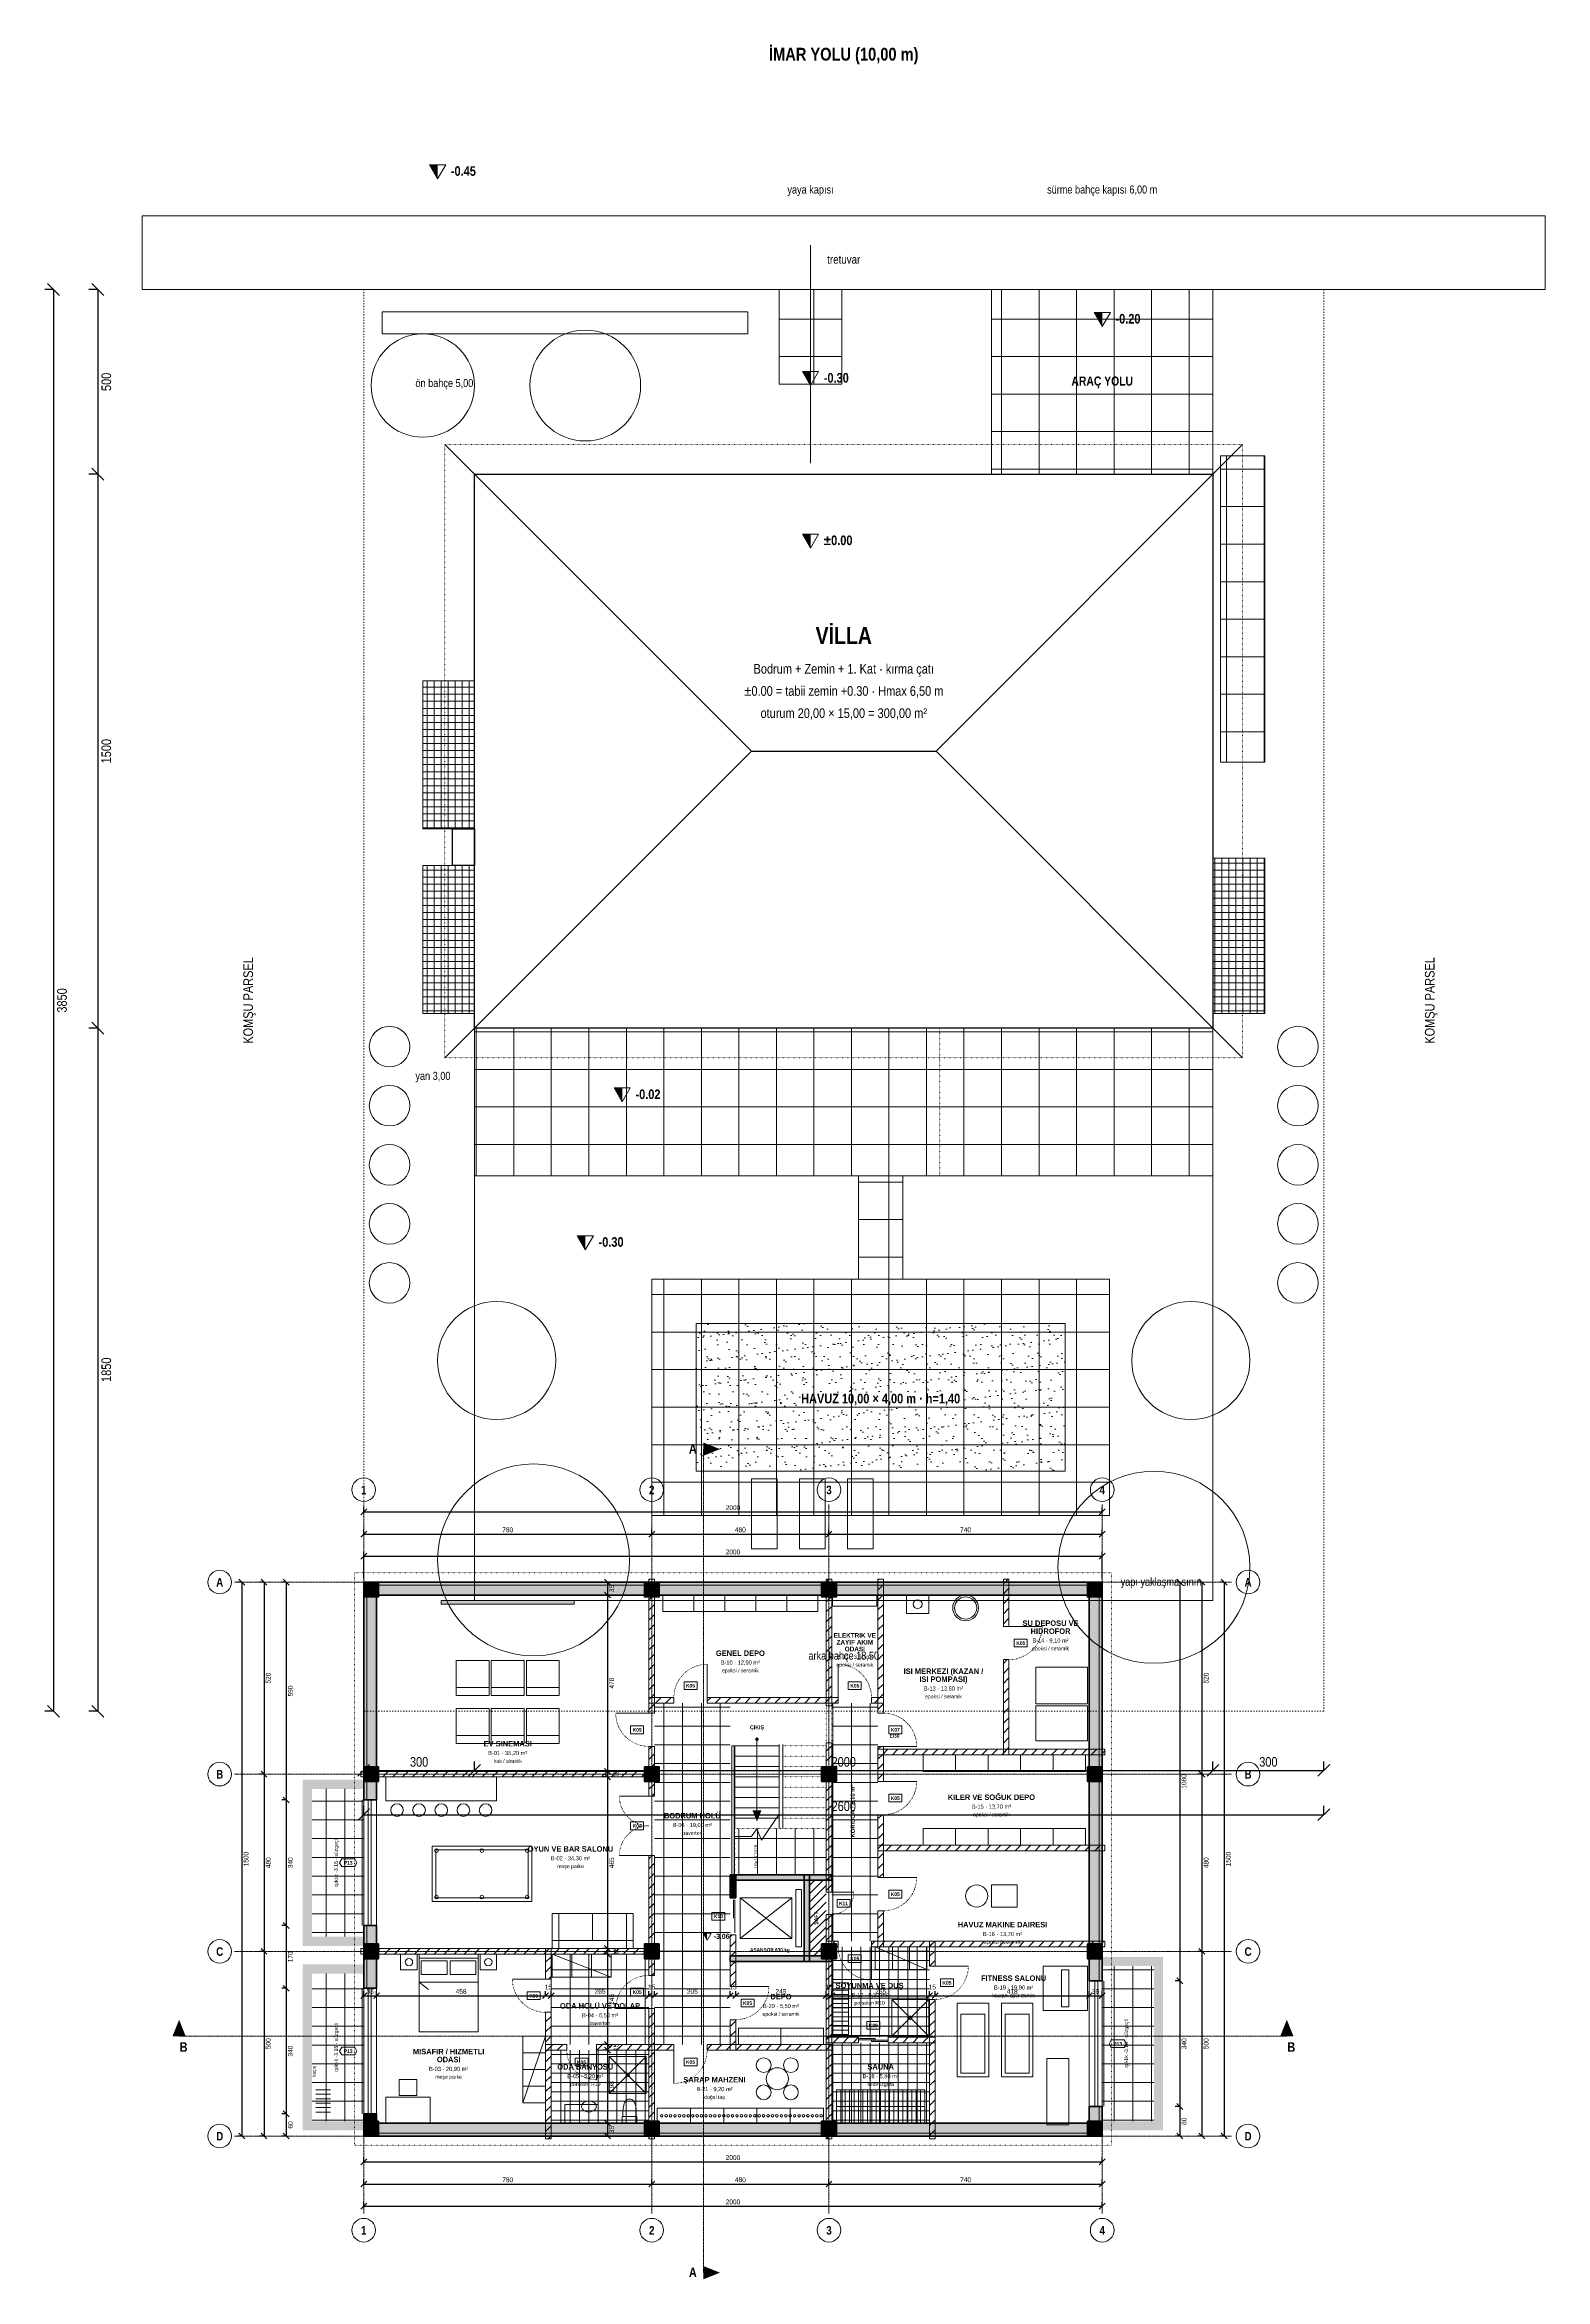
# Model space of a CAD drawing. Header units: centimetres. Extents: x -864 to 7399, y -55958 to -4337.
# Drawn here: x -864 to 3200, y -10388 to -4337 of the extents above; entities that cross this region are included whole.
import ezdxf
from ezdxf.enums import TextEntityAlignment as Align

# ---------------------------------------------------------------- set-up
doc = ezdxf.new("R2010")
doc.units = ezdxf.units.CM
doc.header["$LTSCALE"] = 0.25
for name, pattern in [('ACAD_ISO02W100', [15, 12, -3]), ('ACAD_ISO03W100', [30, 12, -18]), ('ACAD_ISO04W100', [30, 24, -3, 0, -3]), ('ACAD_ISO07W100', [3, 0, -3])]:
    doc.linetypes.add(name, pattern=pattern)
for name, color, linetype, lineweight in [('M-BITK-AGAC', 70, 'Continuous', 9), ('M-DUVA-GAZBETON', 64, 'Continuous', 20), ('M-DUVA-GAZBETON-T', 8, 'Continuous', 5), ('M-GOST-ACYONU', 248, 'ACAD_ISO07W100', 9), ('M-GOST-AKS', 1, 'ACAD_ISO04W100', 9), ('M-GOST-AKSPOZ', 1, 'Continuous', 9), ('M-GOST-BINAOTURUM', 7, 'Continuous', 30), ('M-GOST-DISOLCU', 40, 'Continuous', 9), ('M-GOST-ICOLCU', 44, 'Continuous', 9), ('M-GOST-IZDUSUM', 80, 'ACAD_ISO07W100', 18), ('M-GOST-KAPIPOZ', 95, 'Continuous', 9), ('M-GOST-KESITHATTI', 240, 'ACAD_ISO04W100', 18), ('M-GOST-MAHALPOZ', 7, 'Continuous', 9), ('M-GOST-MERDIVEPOZ', 145, 'Continuous', 9), ('M-GOST-PARSELSINR', 21, 'ACAD_ISO03W100', 18), ('M-GOST-PENCEREPOZ', 62, 'Continuous', 9), ('M-GOST-PLANKOT', 46, 'Continuous', 9), ('M-GOST-YAPIYAKLAS', 35, 'ACAD_ISO02W100', 15), ('M-GOST-YAZI', 2, 'Continuous', 9), ('M-HAVU-BETONARME', 4, 'Continuous', 18), ('M-HAVU-BETONARME-T', 8, 'Continuous', 5), ('M-ISIK-GALVANIZ', 150, 'Continuous', 9), ('M-ISIK-GALVANIZ-T', 8, 'Continuous', 5), ('M-ISYA-TASYUNU', 251, 'Continuous', 9), ('M-KALD-TAS', 45, 'Continuous', 9), ('M-KALD-TAS-T', 8, 'Continuous', 5), ('M-KORK-CAM', 100, 'Continuous', 9), ('M-KPKN-AHSAP', 93, 'Continuous', 9), ('M-KPKS-AHSAP', 160, 'Continuous', 9), ('M-MERD-BETONARME', 6, 'Continuous', 18), ('M-MERD-BETONARME-T', 8, 'Continuous', 5), ('M-PNKS-ALUMINYUM', 171, 'Continuous', 9), ('M-SAFT-TESISAT-T', 8, 'Continuous', 5), ('M-TASI-BETONARME', 5, 'Continuous', 35), ('M-TASI-BETONARME-T', 250, 'Continuous', 5), ('M-TEFR-MEKANIK', 238, 'Continuous', 9), ('M-TEFR-MIMARI', 29, 'Continuous', 9), ('M-YOLL-ASFALT', 54, 'Continuous', 9), ('M-YOLL-TAS', 54, 'Continuous', 9), ('M-YOLL-TAS-T', 8, 'Continuous', 5), ('M-ZMNK-DOGALTAS-T', 8, 'Continuous', 5), ('M-ZMNK-SERAMIK-T', 8, 'Continuous', 5)]:
    doc.layers.add(name, color=color, linetype=linetype, lineweight=lineweight)
doc.styles.add('YAZI', font='arialn.ttf')
doc.styles.add('YAZI-KALIN', font='arialnb.ttf')
doc.dimstyles.new('MIMARI-1-100', dxfattribs={"dimscale": 10, "dimtxt": 1.296, "dimasz": 2.5, "dimexe": 1.2, "dimexo": 0, "dimgap": 0.5, "dimtad": 1, "dimdec": 0, "dimtxsty": 'YAZI', "dimtsz": 0.8, "dimcen": 2.5, "dimclrd": 256, "dimclre": 256, "dimclrt": 256, "dimazin": 3, "dimtfac": 1, "dimtmove": 0, "dimatfit": 3})
doc.dimstyles.new('MIMARI-1-200', dxfattribs={"dimscale": 20, "dimtxt": 1.296, "dimasz": 2.5, "dimexe": 1.2, "dimexo": 0, "dimgap": 0.5, "dimtad": 1, "dimdec": 0, "dimtxsty": 'YAZI', "dimtsz": 0.8, "dimcen": 2.5, "dimclrd": 256, "dimclre": 256, "dimclrt": 256, "dimazin": 3, "dimtfac": 1, "dimtmove": 0, "dimatfit": 3})

msp = doc.modelspace()

# ---------------------------------------------------------------- hatches: boundary and pattern name
at = {"layer": 'M-DUVA-GAZBETON-T'}
h = msp.add_hatch(dxfattribs=at)
h.set_pattern_fill('ANSI31', scale=6)
h.paths.add_polyline_path([(772.5, -8492.5), (787.5, -8492.5), (787.5, -8855), (772.5, -8855)])
h = msp.add_hatch(dxfattribs=at)
h.set_pattern_fill('ANSI31', scale=6)
h.paths.add_polyline_path([(1252.5, -8492.5), (1267.5, -8492.5), (1267.5, -8835), (1252.5, -8835)])
h = msp.add_hatch(dxfattribs=at)
h.set_pattern_fill('ANSI31', scale=6)
h.paths.add_polyline_path([(1392.5, -8492.5), (1407.5, -8492.5), (1407.5, -8855), (1392.5, -8855)])
h = msp.add_hatch(dxfattribs=at)
h.set_pattern_fill('ANSI31', scale=6)
h.paths.add_polyline_path([(1732.5, -8492.5), (1747.5, -8492.5), (1747.5, -8620), (1732.5, -8620)])
h = msp.add_hatch(dxfattribs=at)
h.set_pattern_fill('ANSI31', scale=6)
h.paths.add_polyline_path([(1732.5, -8710), (1747.5, -8710), (1747.5, -8967.5), (1732.5, -8967.5)])
h = msp.add_hatch(dxfattribs=at)
h.set_pattern_fill('ANSI31', scale=6)
h.paths.add_polyline_path([(772.5, -8812.5), (840, -8812.5), (840, -8827.5), (772.5, -8827.5)])
h = msp.add_hatch(dxfattribs=at)
h.set_pattern_fill('ANSI31', scale=6)
h.paths.add_polyline_path([(930, -8812.5), (1285, -8812.5), (1285, -8827.5), (930, -8827.5)])
h = msp.add_hatch(dxfattribs=at)
h.set_pattern_fill('ANSI31', scale=6)
h.paths.add_polyline_path([(1375, -8812.5), (1407.5, -8812.5), (1407.5, -8827.5), (1375, -8827.5)])
h = msp.add_hatch(dxfattribs=at)
h.set_pattern_fill('ANSI31', scale=6)
h.paths.add_polyline_path([(772.5, -8945), (787.5, -8945), (787.5, -9080), (772.5, -9080)])
h = msp.add_hatch(dxfattribs=at)
h.set_pattern_fill('ANSI31', scale=6)
h.paths.add_polyline_path([(1252.5, -8935), (1267.5, -8935), (1267.5, -9340), (1252.5, -9340)])
h = msp.add_hatch(dxfattribs=at)
h.set_pattern_fill('ANSI31', scale=6)
h.paths.add_polyline_path([(1392.5, -8945), (1407.5, -8945), (1407.5, -9040), (1392.5, -9040)])
h = msp.add_hatch(dxfattribs=at)
h.set_pattern_fill('ANSI31', scale=6)
h.paths.add_polyline_path([(1392.5, -8952.5), (2007.5, -8952.5), (2007.5, -8967.5), (1392.5, -8967.5)])
h = msp.add_hatch(dxfattribs=at)
h.set_pattern_fill('ANSI31', scale=6)
h.paths.add_polyline_path([(-7.5, -9012.5), (787.5, -9012.5), (787.5, -9027.5), (-7.5, -9027.5)])
h = msp.add_hatch(dxfattribs=at)
h.set_pattern_fill('ANSI31', scale=6)
h.paths.add_polyline_path([(1392.5, -9130), (1407.5, -9130), (1407.5, -9300), (1392.5, -9300)])
h = msp.add_hatch(dxfattribs=at)
h.set_pattern_fill('ANSI31', scale=6)
h.paths.add_polyline_path([(772.5, -9240), (787.5, -9240), (787.5, -9565), (772.5, -9565)])
h = msp.add_hatch(dxfattribs=at)
h.set_pattern_fill('ANSI31', scale=6)
h.paths.add_polyline_path([(1392.5, -9212.5), (2007.5, -9212.5), (2007.5, -9227.5), (1392.5, -9227.5)])
h = msp.add_hatch(dxfattribs=at)
h.set_pattern_fill('ANSI31', scale=6)
h.paths.add_polyline_path([(1252.5, -9400), (1267.5, -9400), (1267.5, -10007.5), (1252.5, -10007.5)])
h = msp.add_hatch(dxfattribs=at)
h.set_pattern_fill('ANSI31', scale=6)
h.paths.add_polyline_path([(1392.5, -9390), (1407.5, -9390), (1407.5, -9487.5), (1392.5, -9487.5)])
h = msp.add_hatch(dxfattribs=at)
h.set_pattern_fill('ANSI31', scale=6)
h.paths.add_polyline_path([(-7.5, -9492.5), (787.5, -9492.5), (787.5, -9507.5), (-7.5, -9507.5)])
h = msp.add_hatch(dxfattribs=at)
h.set_pattern_fill('ANSI31', scale=6)
h.paths.add_polyline_path([(492.5, -9492.5), (507.5, -9492.5), (507.5, -9575), (492.5, -9575)])
h = msp.add_hatch(dxfattribs=at)
h.set_pattern_fill('ANSI31', scale=6)
h.paths.add_polyline_path([(992.5, -9455), (1007.5, -9455), (1007.5, -9595), (992.5, -9595)])
h = msp.add_hatch(dxfattribs=at)
h.set_pattern_fill('ANSI31', scale=6)
h.paths.add_polyline_path([(1252.5, -9472.5), (1285, -9472.5), (1285, -9487.5), (1252.5, -9487.5)])
h = msp.add_hatch(dxfattribs=at)
h.set_pattern_fill('ANSI31', scale=6)
h.paths.add_polyline_path([(1375, -9472.5), (2007.5, -9472.5), (2007.5, -9487.5), (1375, -9487.5)])
h = msp.add_hatch(dxfattribs=at)
h.set_pattern_fill('ANSI31', scale=6)
h.paths.add_polyline_path([(1532.5, -9472.5), (1547.5, -9472.5), (1547.5, -9540), (1532.5, -9540)])
h = msp.add_hatch(dxfattribs=at)
h.set_pattern_fill('ANSI31', scale=6)
h.paths.add_polyline_path([(492.5, -9665), (507.5, -9665), (507.5, -10007.5), (492.5, -10007.5)])
h = msp.add_hatch(dxfattribs=at)
h.set_pattern_fill('ANSI31', scale=6)
h.paths.add_polyline_path([(772.5, -9655), (787.5, -9655), (787.5, -10007.5), (772.5, -10007.5)])
h = msp.add_hatch(dxfattribs=at)
h.set_pattern_fill('ANSI31', scale=6)
h.paths.add_polyline_path([(1532.5, -9630), (1547.5, -9630), (1547.5, -10007.5), (1532.5, -10007.5)])
h = msp.add_hatch(dxfattribs=at)
h.set_pattern_fill('ANSI31', scale=6)
h.paths.add_polyline_path([(992.5, -9685), (1007.5, -9685), (1007.5, -9767.5), (992.5, -9767.5)])
h = msp.add_hatch(dxfattribs=at)
h.set_pattern_fill('ANSI31', scale=6)
h.paths.add_polyline_path([(1252.5, -9732.5), (1340, -9732.5), (1340, -9747.5), (1252.5, -9747.5)])
h = msp.add_hatch(dxfattribs=at)
h.set_pattern_fill('ANSI31', scale=6)
h.paths.add_polyline_path([(1420, -9732.5), (1547.5, -9732.5), (1547.5, -9747.5), (1420, -9747.5)])
h = msp.add_hatch(dxfattribs=at)
h.set_pattern_fill('ANSI31', scale=6)
h.paths.add_polyline_path([(492.5, -9752.5), (550, -9752.5), (550, -9767.5), (492.5, -9767.5)])
h = msp.add_hatch(dxfattribs=at)
h.set_pattern_fill('ANSI31', scale=6)
h.paths.add_polyline_path([(630, -9752.5), (840, -9752.5), (840, -9767.5), (630, -9767.5)])
h = msp.add_hatch(dxfattribs=at)
h.set_pattern_fill('ANSI31', scale=6)
h.paths.add_polyline_path([(930, -9752.5), (1267.5, -9752.5), (1267.5, -9767.5), (930, -9767.5)])
at = {"layer": 'M-GOST-KESITHATTI'}
h = msp.add_hatch(color=256, dxfattribs=at)
h.dxf.hatch_style = 1
h.paths.add_polyline_path([(920, -8122), (965, -8140), (920, -8158)])
h = msp.add_hatch(color=256, dxfattribs=at)
h.dxf.hatch_style = 1
h.paths.add_polyline_path([(-518, -9730), (-500, -9685), (-482, -9730)])
h = msp.add_hatch(color=256, dxfattribs=at)
h.dxf.hatch_style = 1
h.paths.add_polyline_path([(2482, -9730), (2500, -9685), (2518, -9730)])
h = msp.add_hatch(color=256, dxfattribs=at)
h.dxf.hatch_style = 1
h.paths.add_polyline_path([(920, -10352), (965, -10370), (920, -10388)])
at = {"layer": 'M-GOST-PLANKOT'}
h = msp.add_hatch(color=256, dxfattribs=at)
h.dxf.hatch_style = 1
h.paths.add_polyline_path([(178, -4662), (200, -4662), (200, -4700)])
h = msp.add_hatch(color=256, dxfattribs=at)
h.dxf.hatch_style = 1
h.paths.add_polyline_path([(1978, -5062), (2000, -5062), (2000, -5100)])
h = msp.add_hatch(color=256, dxfattribs=at)
h.dxf.hatch_style = 1
h.paths.add_polyline_path([(1188, -5222), (1210, -5222), (1210, -5260)])
h = msp.add_hatch(color=256, dxfattribs=at)
h.dxf.hatch_style = 1
h.paths.add_polyline_path([(1188, -5662), (1210, -5662), (1210, -5700)])
h = msp.add_hatch(color=256, dxfattribs=at)
h.dxf.hatch_style = 1
h.paths.add_polyline_path([(678, -7162), (700, -7162), (700, -7200)])
h = msp.add_hatch(color=256, dxfattribs=at)
h.dxf.hatch_style = 1
h.paths.add_polyline_path([(578, -7562), (600, -7562), (600, -7600)])
h = msp.add_hatch(color=256, dxfattribs=at)
h.dxf.hatch_style = 1
h.paths.add_polyline_path([(919, -9451), (930, -9451), (930, -9470)])
at = {"layer": 'M-HAVU-BETONARME-T'}
h = msp.add_hatch(dxfattribs=at)
h.set_pattern_fill('NET', scale=32)
h.paths.add_polyline_path([(780, -7680), (2020, -7680), (2020, -8320), (780, -8320)])
h = msp.add_hatch(dxfattribs=at)
h.set_pattern_fill('AR-SAND')
h.paths.add_polyline_path([(900, -7800), (1900, -7800), (1900, -8200), (900, -8200)])
at = {"layer": 'M-ISIK-GALVANIZ-T'}
h = msp.add_hatch(dxfattribs=at)
h.set_pattern_fill('NET', scale=6)
h.paths.add_polyline_path([(160, -6060), (300, -6060), (300, -6460), (160, -6460)])
h = msp.add_hatch(dxfattribs=at)
h.set_pattern_fill('NET', scale=6)
h.paths.add_polyline_path([(160, -6560), (300, -6560), (300, -6960), (160, -6960)])
h = msp.add_hatch(dxfattribs=at)
h.set_pattern_fill('NET', scale=6)
h.paths.add_polyline_path([(2300, -6540), (2440, -6540), (2440, -6960), (2300, -6960)])
h = msp.add_hatch(color=256, dxfattribs=at)
h.dxf.hatch_style = 1
h.paths.add_polyline_path([(-165, -9035), (-140, -9035), (-140, -9485), (-165, -9485)])
h = msp.add_hatch(color=256, dxfattribs=at)
h.dxf.hatch_style = 1
h.paths.add_polyline_path([(-140, -9035), (0, -9035), (0, -9060), (-140, -9060)])
h = msp.add_hatch(dxfattribs=at)
h.set_pattern_fill('NET', scale=16)
h.paths.add_polyline_path([(-140, -9060), (0, -9060), (0, -9460), (-140, -9460)])
h = msp.add_hatch(color=256, dxfattribs=at)
h.dxf.hatch_style = 1
h.paths.add_polyline_path([(-140, -9460), (0, -9460), (0, -9485), (-140, -9485)])
h = msp.add_hatch(color=256, dxfattribs=at)
h.dxf.hatch_style = 1
h.paths.add_polyline_path([(-165, -9535), (-140, -9535), (-140, -9985), (-165, -9985)])
h = msp.add_hatch(color=256, dxfattribs=at)
h.dxf.hatch_style = 1
h.paths.add_polyline_path([(-140, -9535), (0, -9535), (0, -9560), (-140, -9560)])
h = msp.add_hatch(dxfattribs=at)
h.set_pattern_fill('NET', scale=16)
h.paths.add_polyline_path([(-140, -9560), (0, -9560), (0, -9960), (-140, -9960)])
h = msp.add_hatch(color=256, dxfattribs=at)
h.dxf.hatch_style = 1
h.paths.add_polyline_path([(2000, -9515), (2140, -9515), (2140, -9540), (2000, -9540)])
h = msp.add_hatch(dxfattribs=at)
h.set_pattern_fill('NET', scale=16)
h.paths.add_polyline_path([(2000, -9540), (2140, -9540), (2140, -9960), (2000, -9960)])
h = msp.add_hatch(color=256, dxfattribs=at)
h.dxf.hatch_style = 1
h.paths.add_polyline_path([(2140, -9515), (2165, -9515), (2165, -9985), (2140, -9985)])
h = msp.add_hatch(color=256, dxfattribs=at)
h.dxf.hatch_style = 1
h.paths.add_polyline_path([(-140, -9960), (0, -9960), (0, -9985), (-140, -9985)])
h = msp.add_hatch(color=256, dxfattribs=at)
h.dxf.hatch_style = 1
h.paths.add_polyline_path([(2000, -9960), (2140, -9960), (2140, -9985), (2000, -9985)])
at = {"layer": 'M-KALD-TAS-T'}
h = msp.add_hatch(dxfattribs=at)
h.set_pattern_fill('NET', scale=32)
h.paths.add_polyline_path([(300, -7000), (2300, -7000), (2300, -7400), (300, -7400)])
at = {"layer": 'M-MERD-BETONARME'}
h = msp.add_hatch(color=256, dxfattribs=at)
h.dxf.hatch_style = 1
edge = h.paths.add_edge_path()
edge.add_arc((1065, -8925.5), 5, 0, 360)
at = {"layer": 'M-MERD-BETONARME-T'}
h = msp.add_hatch(color=256, dxfattribs=at)
h.dxf.hatch_style = 1
h.paths.add_polyline_path([(1053, -9118.5), (1077, -9118.5), (1065, -9148.5)])
at = {"layer": 'M-SAFT-TESISAT-T'}
h = msp.add_hatch(dxfattribs=at)
h.set_pattern_fill('ANSI31', scale=5)
h.paths.add_polyline_path([(1207.5, -9307.5), (1252.5, -9307.5), (1252.5, -9512.5), (1207.5, -9512.5)])
at = {"layer": 'M-TASI-BETONARME-T'}
h = msp.add_hatch(color=256, dxfattribs=at)
h.dxf.hatch_style = 1
h.paths.add_polyline_path([(0, -8500), (35, -8500), (35, -9090), (0, -9090)])
h = msp.add_hatch(color=256, dxfattribs=at)
h.dxf.hatch_style = 1
h.paths.add_polyline_path([(0, -8500), (2000, -8500), (2000, -8535), (0, -8535)])
h = msp.add_hatch(color=256, dxfattribs=at)
h.dxf.hatch_style = 1
h.paths.add_polyline_path([(0, -8500), (40, -8500), (40, -8540), (0, -8540)])
h = msp.add_hatch(color=256, dxfattribs=at)
h.dxf.hatch_style = 1
h.paths.add_polyline_path([(760, -8500), (800, -8500), (800, -8540), (760, -8540)])
h = msp.add_hatch(color=256, dxfattribs=at)
h.dxf.hatch_style = 1
h.paths.add_polyline_path([(1240, -8500), (1280, -8500), (1280, -8540), (1240, -8540)])
h = msp.add_hatch(color=256, dxfattribs=at)
h.dxf.hatch_style = 1
h.paths.add_polyline_path([(1960, -8500), (2000, -8500), (2000, -8540), (1960, -8540)])
h = msp.add_hatch(color=256, dxfattribs=at)
h.dxf.hatch_style = 1
h.paths.add_polyline_path([(1965, -8500), (2000, -8500), (2000, -9580), (1965, -9580)])
h = msp.add_hatch(color=256, dxfattribs=at)
h.dxf.hatch_style = 1
h.paths.add_polyline_path([(0, -9000), (40, -9000), (40, -9040), (0, -9040)])
h = msp.add_hatch(color=256, dxfattribs=at)
h.dxf.hatch_style = 1
h.paths.add_polyline_path([(760, -9000), (800, -9000), (800, -9040), (760, -9040)])
h = msp.add_hatch(color=256, dxfattribs=at)
h.dxf.hatch_style = 1
h.paths.add_polyline_path([(1240, -9000), (1280, -9000), (1280, -9040), (1240, -9040)])
h = msp.add_hatch(color=256, dxfattribs=at)
h.dxf.hatch_style = 1
h.paths.add_polyline_path([(1960, -9000), (2000, -9000), (2000, -9040), (1960, -9040)])
h = msp.add_hatch(color=256, dxfattribs=at)
h.dxf.hatch_style = 1
h.paths.add_polyline_path([(992.5, -9292.5), (1007.5, -9292.5), (1007.5, -9355), (992.5, -9355)])
h = msp.add_hatch(color=256, dxfattribs=at)
h.dxf.hatch_style = 1
h.paths.add_polyline_path([(992.5, -9292.5), (1267.5, -9292.5), (1267.5, -9307.5), (992.5, -9307.5)])
h = msp.add_hatch(color=256, dxfattribs=at)
h.dxf.hatch_style = 1
h.paths.add_polyline_path([(1192.5, -9292.5), (1207.5, -9292.5), (1207.5, -9527.5), (1192.5, -9527.5)])
h = msp.add_hatch(color=256, dxfattribs=at)
h.dxf.hatch_style = 1
h.paths.add_polyline_path([(0, -9430), (35, -9430), (35, -9600), (0, -9600)])
h = msp.add_hatch(color=256, dxfattribs=at)
h.dxf.hatch_style = 1
h.paths.add_polyline_path([(0, -9480), (40, -9480), (40, -9520), (0, -9520)])
h = msp.add_hatch(color=256, dxfattribs=at)
h.dxf.hatch_style = 1
h.paths.add_polyline_path([(760, -9480), (800, -9480), (800, -9520), (760, -9520)])
h = msp.add_hatch(color=256, dxfattribs=at)
h.dxf.hatch_style = 1
h.paths.add_polyline_path([(1240, -9480), (1280, -9480), (1280, -9520), (1240, -9520)])
h = msp.add_hatch(color=256, dxfattribs=at)
h.dxf.hatch_style = 1
h.paths.add_polyline_path([(1960, -9480), (2000, -9480), (2000, -9520), (1960, -9520)])
h = msp.add_hatch(color=256, dxfattribs=at)
h.dxf.hatch_style = 1
h.paths.add_polyline_path([(992.5, -9512.5), (1267.5, -9512.5), (1267.5, -9527.5), (992.5, -9527.5)])
h = msp.add_hatch(color=256, dxfattribs=at)
h.dxf.hatch_style = 1
h.paths.add_polyline_path([(1965, -9920), (2000, -9920), (2000, -10000), (1965, -10000)])
h = msp.add_hatch(color=256, dxfattribs=at)
h.dxf.hatch_style = 1
h.paths.add_polyline_path([(0, -9940), (35, -9940), (35, -10000), (0, -10000)])
h = msp.add_hatch(color=256, dxfattribs=at)
h.dxf.hatch_style = 1
h.paths.add_polyline_path([(0, -9960), (40, -9960), (40, -10000), (0, -10000)])
h = msp.add_hatch(color=256, dxfattribs=at)
h.dxf.hatch_style = 1
h.paths.add_polyline_path([(0, -9965), (2000, -9965), (2000, -10000), (0, -10000)])
h = msp.add_hatch(color=256, dxfattribs=at)
h.dxf.hatch_style = 1
h.paths.add_polyline_path([(760, -9960), (800, -9960), (800, -10000), (760, -10000)])
h = msp.add_hatch(color=256, dxfattribs=at)
h.dxf.hatch_style = 1
h.paths.add_polyline_path([(1240, -9960), (1280, -9960), (1280, -10000), (1240, -10000)])
h = msp.add_hatch(color=256, dxfattribs=at)
h.dxf.hatch_style = 1
h.paths.add_polyline_path([(1960, -9960), (2000, -9960), (2000, -10000), (1960, -10000)])
at = {"layer": 'M-TEFR-MIMARI'}
h = msp.add_hatch(color=256, dxfattribs=at)
h.dxf.hatch_style = 1
h.paths.add_polyline_path([(210, -8550), (570, -8550), (570, -8560), (210, -8560)])
at = {"layer": 'M-YOLL-TAS-T'}
h = msp.add_hatch(dxfattribs=at)
h.set_pattern_fill('NET', scale=32)
h.paths.add_polyline_path([(1125, -5000), (1295, -5000), (1295, -5256), (1125, -5256)])
h = msp.add_hatch(dxfattribs=at)
h.set_pattern_fill('NET', scale=32)
h.paths.add_polyline_path([(1700, -5000), (2300, -5000), (2300, -5500), (1700, -5500)])
h = msp.add_hatch(dxfattribs=at)
h.set_pattern_fill('NET', scale=32)
h.paths.add_polyline_path([(2320, -5450), (2440, -5450), (2440, -6280), (2320, -6280)])
h = msp.add_hatch(dxfattribs=at)
h.set_pattern_fill('NET', scale=32)
h.paths.add_polyline_path([(1340, -7400), (1460, -7400), (1460, -7680), (1340, -7680)])
at = {"layer": 'M-ZMNK-DOGALTAS-T'}
h = msp.add_hatch(dxfattribs=at)
h.set_pattern_fill('NET', scale=16)
h.paths.add_polyline_path([(787.5, -8827.5), (992.5, -8827.5), (992.5, -9752.5), (787.5, -9752.5)])
h = msp.add_hatch(dxfattribs=at)
h.set_pattern_fill('NET', scale=16)
h.paths.add_polyline_path([(1267.5, -8827.5), (1392.5, -8827.5), (1392.5, -9472.5), (1267.5, -9472.5)])
h = msp.add_hatch(dxfattribs=at)
h.set_pattern_fill('NET', scale=16)
h.paths.add_polyline_path([(1005, -9167.5), (1252.5, -9167.5), (1252.5, -9292.5), (1005, -9292.5)])
h = msp.add_hatch(dxfattribs=at)
h.set_pattern_fill('NET', scale=16)
h.paths.add_polyline_path([(507.5, -9507.5), (772.5, -9507.5), (772.5, -9752.5), (507.5, -9752.5)])
at = {"layer": 'M-ZMNK-SERAMIK-T'}
h = msp.add_hatch(dxfattribs=at)
h.set_pattern_fill('NET', scale=8)
h.paths.add_polyline_path([(1267.5, -9487.5), (1532.5, -9487.5), (1532.5, -9732.5), (1267.5, -9732.5)])
h = msp.add_hatch(dxfattribs=at)
h.set_pattern_fill('NET', scale=8)
h.paths.add_polyline_path([(507.5, -9767.5), (772.5, -9767.5), (772.5, -9965), (507.5, -9965)])
h = msp.add_hatch(dxfattribs=at)
h.set_pattern_fill('NET', scale=8)
h.paths.add_polyline_path([(1267.5, -9747.5), (1532.5, -9747.5), (1532.5, -9965), (1267.5, -9965)])

# ---------------------------------------------------------------- linework, layer by layer
at = {"layer": 'M-BITK-AGAC'}
msp.add_lwpolyline([(50, -5060), (1040, -5060), (1040, -5120), (50, -5120)], close=True, dxfattribs=at)
for centre, radius in [((160, -5260), 140), ((600, -5260), 150), ((70, -7050), 55), ((2530, -7050), 55), ((70, -7210), 55), ((2530, -7210), 55), ((70, -7370), 55), ((2530, -7370), 55), ((70, -7530), 55), ((2530, -7530), 55), ((70, -7690), 55), ((2530, -7690), 55), ((360, -7900), 160), ((2240, -7900), 160), ((460, -8440), 260), ((2140, -8460), 260)]:
    msp.add_circle(centre, radius, dxfattribs=at)
at = {"layer": 'M-DUVA-GAZBETON'}
for points in [[(772.5, -8492.5), (787.5, -8492.5), (787.5, -8855), (772.5, -8855)], [(1252.5, -8492.5), (1267.5, -8492.5), (1267.5, -8835), (1252.5, -8835)], [(1392.5, -8492.5), (1407.5, -8492.5), (1407.5, -8855), (1392.5, -8855)], [(1732.5, -8492.5), (1747.5, -8492.5), (1747.5, -8620), (1732.5, -8620)], [(1732.5, -8710), (1747.5, -8710), (1747.5, -8967.5), (1732.5, -8967.5)], [(772.5, -8812.5), (840, -8812.5), (840, -8827.5), (772.5, -8827.5)], [(930, -8812.5), (1285, -8812.5), (1285, -8827.5), (930, -8827.5)], [(1375, -8812.5), (1407.5, -8812.5), (1407.5, -8827.5), (1375, -8827.5)], [(772.5, -8945), (787.5, -8945), (787.5, -9080), (772.5, -9080)], [(1252.5, -8935), (1267.5, -8935), (1267.5, -9340), (1252.5, -9340)], [(1392.5, -8945), (1407.5, -8945), (1407.5, -9040), (1392.5, -9040)], [(1392.5, -8952.5), (2007.5, -8952.5), (2007.5, -8967.5), (1392.5, -8967.5)], [(-7.5, -9012.5), (787.5, -9012.5), (787.5, -9027.5), (-7.5, -9027.5)], [(1392.5, -9130), (1407.5, -9130), (1407.5, -9300), (1392.5, -9300)], [(772.5, -9240), (787.5, -9240), (787.5, -9565), (772.5, -9565)], [(1392.5, -9212.5), (2007.5, -9212.5), (2007.5, -9227.5), (1392.5, -9227.5)], [(1252.5, -9400), (1267.5, -9400), (1267.5, -10007.5), (1252.5, -10007.5)], [(1392.5, -9390), (1407.5, -9390), (1407.5, -9487.5), (1392.5, -9487.5)], [(-7.5, -9492.5), (787.5, -9492.5), (787.5, -9507.5), (-7.5, -9507.5)], [(492.5, -9492.5), (507.5, -9492.5), (507.5, -9575), (492.5, -9575)], [(992.5, -9455), (1007.5, -9455), (1007.5, -9595), (992.5, -9595)], [(1252.5, -9472.5), (1285, -9472.5), (1285, -9487.5), (1252.5, -9487.5)], [(1375, -9472.5), (2007.5, -9472.5), (2007.5, -9487.5), (1375, -9487.5)], [(1532.5, -9472.5), (1547.5, -9472.5), (1547.5, -9540), (1532.5, -9540)], [(492.5, -9665), (507.5, -9665), (507.5, -10007.5), (492.5, -10007.5)], [(772.5, -9655), (787.5, -9655), (787.5, -10007.5), (772.5, -10007.5)], [(1532.5, -9630), (1547.5, -9630), (1547.5, -10007.5), (1532.5, -10007.5)], [(992.5, -9685), (1007.5, -9685), (1007.5, -9767.5), (992.5, -9767.5)], [(1252.5, -9732.5), (1340, -9732.5), (1340, -9747.5), (1252.5, -9747.5)], [(1420, -9732.5), (1547.5, -9732.5), (1547.5, -9747.5), (1420, -9747.5)], [(492.5, -9752.5), (550, -9752.5), (550, -9767.5), (492.5, -9767.5)], [(630, -9752.5), (840, -9752.5), (840, -9767.5), (630, -9767.5)], [(930, -9752.5), (1267.5, -9752.5), (1267.5, -9767.5), (930, -9767.5)]]:
    msp.add_lwpolyline(points, close=True, dxfattribs=at)
at = {"layer": 'M-GOST-ACYONU'}
for points in [[(1837.5, -8620), (1837.3, -8625.9), (1836.7, -8631.7), (1835.8, -8637.6), (1834.4, -8643.3), (1832.7, -8648.9), (1830.6, -8654.4), (1828.2, -8659.8), (1825.4, -8665), (1822.3, -8670), (1818.9, -8674.8), (1815.2, -8679.3), (1811.1, -8683.6), (1806.8, -8687.7), (1802.3, -8691.4), (1797.5, -8694.8), (1792.5, -8697.9), (1787.3, -8700.7), (1781.9, -8703.1), (1776.4, -8705.2), (1770.8, -8706.9), (1765.1, -8708.3), (1759.2, -8709.2), (1753.4, -8709.8), (1747.5, -8710)], [(930, -8722.5), (924.1, -8722.7), (918.3, -8723.3), (912.4, -8724.2), (906.7, -8725.6), (901.1, -8727.3), (895.6, -8729.4), (890.2, -8731.8), (885, -8734.6), (880, -8737.7), (875.2, -8741.1), (870.7, -8744.8), (866.4, -8748.9), (862.3, -8753.2), (858.6, -8757.7), (855.2, -8762.5), (852.1, -8767.5), (849.3, -8772.7), (846.9, -8778.1), (844.8, -8783.6), (843.1, -8789.2), (841.7, -8794.9), (840.8, -8800.8), (840.2, -8806.6), (840, -8812.5)], [(1285, -8722.5), (1290.9, -8722.7), (1296.7, -8723.3), (1302.6, -8724.2), (1308.3, -8725.6), (1313.9, -8727.3), (1319.4, -8729.4), (1324.8, -8731.8), (1330, -8734.6), (1335, -8737.7), (1339.8, -8741.1), (1344.3, -8744.8), (1348.6, -8748.9), (1352.7, -8753.2), (1356.4, -8757.7), (1359.8, -8762.5), (1362.9, -8767.5), (1365.7, -8772.7), (1368.1, -8778.1), (1370.2, -8783.6), (1371.9, -8789.2), (1373.3, -8794.9), (1374.2, -8800.8), (1374.8, -8806.6), (1375, -8812.5)], [(682.5, -8855), (682.7, -8860.9), (683.3, -8866.7), (684.2, -8872.6), (685.6, -8878.3), (687.3, -8883.9), (689.4, -8889.4), (691.8, -8894.8), (694.6, -8900), (697.7, -8905), (701.1, -8909.8), (704.8, -8914.3), (708.9, -8918.6), (713.2, -8922.7), (717.7, -8926.4), (722.5, -8929.8), (727.5, -8932.9), (732.7, -8935.7), (738.1, -8938.1), (743.6, -8940.2), (749.2, -8941.9), (754.9, -8943.3), (760.8, -8944.2), (766.6, -8944.8), (772.5, -8945)], [(1497.5, -8945), (1497.3, -8939.1), (1496.7, -8933.3), (1495.8, -8927.4), (1494.4, -8921.7), (1492.7, -8916.1), (1490.6, -8910.6), (1488.2, -8905.2), (1485.4, -8900), (1482.3, -8895), (1478.9, -8890.2), (1475.2, -8885.7), (1471.1, -8881.4), (1466.8, -8877.3), (1462.3, -8873.6), (1457.5, -8870.2), (1452.5, -8867.1), (1447.3, -8864.3), (1441.9, -8861.9), (1436.4, -8859.8), (1430.8, -8858.1), (1425.1, -8856.7), (1419.2, -8855.8), (1413.4, -8855.2), (1407.5, -8855)], [(1497.5, -9040), (1497.3, -9045.9), (1496.7, -9051.7), (1495.8, -9057.6), (1494.4, -9063.3), (1492.7, -9068.9), (1490.6, -9074.4), (1488.2, -9079.8), (1485.4, -9085), (1482.3, -9090), (1478.9, -9094.8), (1475.2, -9099.3), (1471.1, -9103.6), (1466.8, -9107.7), (1462.3, -9111.4), (1457.5, -9114.8), (1452.5, -9117.9), (1447.3, -9120.7), (1441.9, -9123.1), (1436.4, -9125.2), (1430.8, -9126.9), (1425.1, -9128.3), (1419.2, -9129.2), (1413.4, -9129.8), (1407.5, -9130)], [(692.5, -9080), (692.7, -9085.2), (693.2, -9090.4), (694, -9095.6), (695.2, -9100.7), (696.7, -9105.7), (698.6, -9110.6), (700.8, -9115.4), (703.2, -9120), (706, -9124.4), (709, -9128.7), (712.4, -9132.7), (715.9, -9136.6), (719.8, -9140.1), (723.8, -9143.5), (728.1, -9146.5), (732.5, -9149.3), (737.1, -9151.7), (741.9, -9153.9), (746.8, -9155.8), (751.8, -9157.3), (756.9, -9158.5), (762.1, -9159.3), (767.3, -9159.8), (772.5, -9160)], [(692.5, -9240), (692.7, -9234.8), (693.2, -9229.6), (694, -9224.4), (695.2, -9219.3), (696.7, -9214.3), (698.6, -9209.4), (700.8, -9204.6), (703.2, -9200), (706, -9195.6), (709, -9191.3), (712.4, -9187.3), (715.9, -9183.4), (719.8, -9179.9), (723.8, -9176.5), (728.1, -9173.5), (732.5, -9170.7), (737.1, -9168.3), (741.9, -9166.1), (746.8, -9164.2), (751.8, -9162.7), (756.9, -9161.5), (762.1, -9160.7), (767.3, -9160.2), (772.5, -9160)], [(1497.5, -9300), (1497.3, -9305.9), (1496.7, -9311.7), (1495.8, -9317.6), (1494.4, -9323.3), (1492.7, -9328.9), (1490.6, -9334.4), (1488.2, -9339.8), (1485.4, -9345), (1482.3, -9350), (1478.9, -9354.8), (1475.2, -9359.3), (1471.1, -9363.6), (1466.8, -9367.7), (1462.3, -9371.4), (1457.5, -9374.8), (1452.5, -9377.9), (1447.3, -9380.7), (1441.9, -9383.1), (1436.4, -9385.2), (1430.8, -9386.9), (1425.1, -9388.3), (1419.2, -9389.2), (1413.4, -9389.8), (1407.5, -9390)], [(1327.5, -9340), (1327.4, -9343.9), (1327, -9347.8), (1326.3, -9351.7), (1325.5, -9355.5), (1324.3, -9359.3), (1322.9, -9363), (1321.3, -9366.5), (1319.5, -9370), (1317.4, -9373.3), (1315.1, -9376.5), (1312.6, -9379.6), (1309.9, -9382.4), (1307.1, -9385.1), (1304, -9387.6), (1300.8, -9389.9), (1297.5, -9392), (1294, -9393.8), (1290.5, -9395.4), (1286.8, -9396.8), (1283, -9398), (1279.2, -9398.8), (1275.3, -9399.5), (1271.4, -9399.9), (1267.5, -9400)], [(1375, -9577.5), (1369.1, -9577.3), (1363.3, -9576.7), (1357.4, -9575.8), (1351.7, -9574.4), (1346.1, -9572.7), (1340.6, -9570.6), (1335.2, -9568.2), (1330, -9565.4), (1325, -9562.3), (1320.2, -9558.9), (1315.7, -9555.2), (1311.4, -9551.1), (1307.3, -9546.8), (1303.6, -9542.3), (1300.2, -9537.5), (1297.1, -9532.5), (1294.3, -9527.3), (1291.9, -9521.9), (1289.8, -9516.4), (1288.1, -9510.8), (1286.7, -9505.1), (1285.8, -9499.2), (1285.2, -9493.4), (1285, -9487.5)], [(1637.5, -9540), (1637.3, -9545.9), (1636.7, -9551.7), (1635.8, -9557.6), (1634.4, -9563.3), (1632.7, -9568.9), (1630.6, -9574.4), (1628.2, -9579.8), (1625.4, -9585), (1622.3, -9590), (1618.9, -9594.8), (1615.2, -9599.3), (1611.1, -9603.6), (1606.8, -9607.7), (1602.3, -9611.4), (1597.5, -9614.8), (1592.5, -9617.9), (1587.3, -9620.7), (1581.9, -9623.1), (1576.4, -9625.2), (1570.8, -9626.9), (1565.1, -9628.3), (1559.2, -9629.2), (1553.4, -9629.8), (1547.5, -9630)], [(402.5, -9575), (402.7, -9580.9), (403.3, -9586.7), (404.2, -9592.6), (405.6, -9598.3), (407.3, -9603.9), (409.4, -9609.4), (411.8, -9614.8), (414.6, -9620), (417.7, -9625), (421.1, -9629.8), (424.8, -9634.3), (428.9, -9638.6), (433.2, -9642.7), (437.7, -9646.4), (442.5, -9649.8), (447.5, -9652.9), (452.7, -9655.7), (458.1, -9658.1), (463.6, -9660.2), (469.2, -9661.9), (474.9, -9663.3), (480.8, -9664.2), (486.6, -9664.8), (492.5, -9665)], [(682.5, -9655), (682.7, -9649.1), (683.3, -9643.3), (684.2, -9637.4), (685.6, -9631.7), (687.3, -9626.1), (689.4, -9620.6), (691.8, -9615.2), (694.6, -9610), (697.7, -9605), (701.1, -9600.2), (704.8, -9595.7), (708.9, -9591.4), (713.2, -9587.3), (717.7, -9583.6), (722.5, -9580.2), (727.5, -9577.1), (732.7, -9574.3), (738.1, -9571.9), (743.6, -9569.8), (749.2, -9568.1), (754.9, -9566.7), (760.8, -9565.8), (766.6, -9565.2), (772.5, -9565)], [(1097.5, -9595), (1097.3, -9600.9), (1096.7, -9606.7), (1095.8, -9612.6), (1094.4, -9618.3), (1092.7, -9623.9), (1090.6, -9629.4), (1088.2, -9634.8), (1085.4, -9640), (1082.3, -9645), (1078.9, -9649.8), (1075.2, -9654.3), (1071.1, -9658.6), (1066.8, -9662.7), (1062.3, -9666.4), (1057.5, -9669.8), (1052.5, -9672.9), (1047.3, -9675.7), (1041.9, -9678.1), (1036.4, -9680.2), (1030.8, -9681.9), (1025.1, -9683.3), (1019.2, -9684.2), (1013.4, -9684.8), (1007.5, -9685)], [(630, -9847.5), (624.8, -9847.3), (619.6, -9846.8), (614.4, -9846), (609.3, -9844.8), (604.3, -9843.3), (599.4, -9841.4), (594.6, -9839.2), (590, -9836.8), (585.6, -9834), (581.3, -9831), (577.3, -9827.6), (573.4, -9824.1), (569.9, -9820.2), (566.5, -9816.2), (563.5, -9811.9), (560.7, -9807.5), (558.3, -9802.9), (556.1, -9798.1), (554.2, -9793.2), (552.7, -9788.2), (551.5, -9783.1), (550.7, -9777.9), (550.2, -9772.7), (550, -9767.5)], [(840, -9857.5), (845.9, -9857.3), (851.7, -9856.7), (857.6, -9855.8), (863.3, -9854.4), (868.9, -9852.7), (874.4, -9850.6), (879.8, -9848.2), (885, -9845.4), (890, -9842.3), (894.8, -9838.9), (899.3, -9835.2), (903.6, -9831.1), (907.7, -9826.8), (911.4, -9822.3), (914.8, -9817.5), (917.9, -9812.5), (920.7, -9807.3), (923.1, -9801.9), (925.2, -9796.4), (926.9, -9790.8), (928.3, -9785.1), (929.2, -9779.2), (929.8, -9773.4), (930, -9767.5)]]:
    msp.add_lwpolyline(points, dxfattribs=at)
at = {"layer": 'M-GOST-AKS'}
for p, q in [((0, -8290), (0, -10210)), ((780, -8290), (780, -10210)), ((1260, -8290), (1260, -10210)), ((2000, -8290), (2000, -10210)), ((-350, -8500), (2350, -8500)), ((-350, -9020), (2350, -9020)), ((-350, -9500), (2350, -9500)), ((-350, -10000), (2350, -10000))]:
    msp.add_line(p, q, dxfattribs=at)
at = {"layer": 'M-GOST-AKSPOZ'}
for centre in [(0, -8250), (780, -8250), (1260, -8250), (2000, -8250), (-390, -8500), (2395, -8500), (-390, -9020), (2395, -9020), (-390, -9500), (2395, -9500), (-390, -10000), (2395, -10000), (0, -10255), (780, -10255), (1260, -10255), (2000, -10255)]:
    msp.add_circle(centre, 32, dxfattribs=at)
at = {"layer": 'M-GOST-BINAOTURUM'}
for p, q in [((220, -5420), (1050, -6250)), ((2380, -5420), (1550, -6250)), ((220, -7080), (1050, -6250)), ((1050, -6250), (1550, -6250)), ((2380, -7080), (1550, -6250))]:
    msp.add_line(p, q, dxfattribs=at)
for points in [[(300, -5500), (2300, -5500), (2300, -7000), (300, -7000)], [(240, -6460), (300, -6460), (300, -6560), (240, -6560)]]:
    msp.add_lwpolyline(points, close=True, dxfattribs=at)
at = {"layer": 'M-GOST-IZDUSUM'}
for p, q in [((1252.5, -8835), (1252.5, -8935)), ((1267.5, -8835), (1267.5, -8935)), ((1135, -8943.5), (1252.5, -8943.5)), ((1135, -8971.5), (1252.5, -8971.5)), ((1135, -8999.5), (1252.5, -8999.5)), ((1135, -9027.5), (1252.5, -9027.5)), ((1135, -9055.5), (1252.5, -9055.5)), ((1135, -9083.5), (1252.5, -9083.5)), ((1135, -9111.5), (1252.5, -9111.5)), ((1005, -9167.5), (1125, -9167.5)), ((1135, -9139.5), (1252.5, -9139.5)), ((1135, -9167.5), (1252.5, -9167.5))]:
    msp.add_line(p, q, dxfattribs=at)
for points in [[(220, -5420), (2380, -5420), (2380, -7080), (220, -7080)], [(1560, -7000), (2300, -7000), (2300, -7400), (1560, -7400)], [(-25, -8475), (2025, -8475), (2025, -10025), (-25, -10025)], [(1005, -9167.5), (1252.5, -9167.5), (1252.5, -9292.5), (1005, -9292.5)]]:
    msp.add_lwpolyline(points, close=True, dxfattribs=at)
at = {"layer": 'M-GOST-KAPIPOZ'}
for points in [[(1761.9, -8654.5), (1797.1, -8654.5), (1797.1, -8675.5), (1761.9, -8675.5)], [(867.4, -8770), (902.6, -8770), (902.6, -8791), (867.4, -8791)], [(1312.4, -8770), (1347.6, -8770), (1347.6, -8791), (1312.4, -8791)], [(722.9, -8889.5), (758.1, -8889.5), (758.1, -8910.5), (722.9, -8910.5)], [(1421.9, -8889.5), (1457.1, -8889.5), (1457.1, -8910.5), (1421.9, -8910.5)], [(1421.9, -9074.5), (1457.1, -9074.5), (1457.1, -9095.5), (1421.9, -9095.5)], [(722.9, -9149.5), (758.1, -9149.5), (758.1, -9170.5), (722.9, -9170.5)], [(1281.9, -9359.5), (1317.1, -9359.5), (1317.1, -9380.5), (1281.9, -9380.5)], [(1421.9, -9334.5), (1457.1, -9334.5), (1457.1, -9355.5), (1421.9, -9355.5)], [(942.9, -9394.5), (978.1, -9394.5), (978.1, -9415.5), (942.9, -9415.5)], [(1312.4, -9509), (1347.6, -9509), (1347.6, -9530), (1312.4, -9530)], [(442.9, -9609.5), (478.1, -9609.5), (478.1, -9630.5), (442.9, -9630.5)], [(722.9, -9599.5), (758.1, -9599.5), (758.1, -9620.5), (722.9, -9620.5)], [(1561.9, -9574.5), (1597.1, -9574.5), (1597.1, -9595.5), (1561.9, -9595.5)], [(1021.9, -9629.5), (1057.1, -9629.5), (1057.1, -9650.5), (1021.9, -9650.5)], [(1362.4, -9690), (1397.6, -9690), (1397.6, -9711), (1362.4, -9711)], [(572.4, -9789), (607.6, -9789), (607.6, -9810), (572.4, -9810)], [(867.4, -9789), (902.6, -9789), (902.6, -9810), (867.4, -9810)]]:
    msp.add_lwpolyline(points, close=True, dxfattribs=at)
at = {"layer": 'M-GOST-KESITHATTI'}
for p, q in [((920, -8140), (920, -8230)), ((920, -8230), (920, -10280)), ((-500, -9730), (-410, -9730)), ((-410, -9730), (2410, -9730)), ((2410, -9730), (2500, -9730)), ((920, -10280), (920, -10370))]:
    msp.add_line(p, q, dxfattribs=at)
at = {"layer": 'M-GOST-PARSELSINR'}
msp.add_lwpolyline([(0, -5000), (2600, -5000), (2600, -8850), (0, -8850)], close=True, dxfattribs=at)
at = {"layer": 'M-GOST-PENCEREPOZ'}
for points in [[(-65.6, -9260), (-59.6, -9249.5), (-24.4, -9249.5), (-18.4, -9260), (-24.4, -9270.5), (-59.6, -9270.5)], [(2018.4, -9750), (2024.4, -9739.5), (2059.6, -9739.5), (2065.6, -9750), (2059.6, -9760.5), (2024.4, -9760.5)], [(-65.6, -9770), (-59.6, -9759.5), (-24.4, -9759.5), (-18.4, -9770), (-24.4, -9780.5), (-59.6, -9780.5)]]:
    msp.add_lwpolyline(points, close=True, dxfattribs=at)
at = {"layer": 'M-GOST-PLANKOT'}
for points in [[(178, -4662), (222, -4662), (200, -4700)], [(1978, -5062), (2022, -5062), (2000, -5100)], [(1188, -5222), (1232, -5222), (1210, -5260)], [(1188, -5662), (1232, -5662), (1210, -5700)], [(678, -7162), (722, -7162), (700, -7200)], [(578, -7562), (622, -7562), (600, -7600)], [(919, -9451), (941, -9451), (930, -9470)]]:
    msp.add_lwpolyline(points, close=True, dxfattribs=at)
at = {"layer": 'M-GOST-YAPIYAKLAS'}
msp.add_lwpolyline([(300, -5500), (2300, -5500), (2300, -8550), (300, -8550)], close=True, dxfattribs=at)
at = {"layer": 'M-GOST-YAZI'}
msp.add_line((1210, -4880), (1210, -5470), dxfattribs=at)
at = {"layer": 'M-HAVU-BETONARME'}
for points in [[(780, -7680), (2020, -7680), (2020, -8320), (780, -8320)], [(900, -7800), (1900, -7800), (1900, -8200), (900, -8200)]]:
    msp.add_lwpolyline(points, close=True, dxfattribs=at)
at = {"layer": 'M-ISIK-GALVANIZ'}
for p, q in [((-130, -9875), (-90, -9875)), ((-130, -9887), (-90, -9887)), ((-130, -9899), (-90, -9899)), ((-130, -9911), (-90, -9911)), ((-130, -9923), (-90, -9923)), ((-130, -9935), (-90, -9935))]:
    msp.add_line(p, q, dxfattribs=at)
for points in [[(160, -6060), (300, -6060), (300, -6460), (160, -6460)], [(160, -6560), (300, -6560), (300, -6960), (160, -6960)], [(2300, -6540), (2440, -6540), (2440, -6960), (2300, -6960)]]:
    msp.add_lwpolyline(points, close=True, dxfattribs=at)
at = {"layer": 'M-ISYA-TASYUNU'}
for p, q in [((0, -8508), (2000, -8508)), ((8, -8500), (8, -9090)), ((1992, -8500), (1992, -9580)), ((8, -9430), (8, -9600)), ((1992, -9920), (1992, -10000)), ((8, -9940), (8, -10000)), ((0, -9992), (2000, -9992))]:
    msp.add_line(p, q, dxfattribs=at)
at = {"layer": 'M-KALD-TAS'}
msp.add_lwpolyline([(300, -7000), (2300, -7000), (2300, -7400), (300, -7400)], close=True, dxfattribs=at)
at = {"layer": 'M-KORK-CAM'}
msp.add_lwpolyline([(996.5, -8943.5), (1003.5, -8943.5), (1003.5, -9292.5), (996.5, -9292.5)], close=True, dxfattribs=at)
at = {"layer": 'M-KPKN-AHSAP'}
for p, q in [((1747.5, -8620), (1837.5, -8620)), ((930, -8812.5), (930, -8722.5)), ((1285, -8812.5), (1285, -8722.5)), ((772.5, -8855), (682.5, -8855)), ((1407.5, -8945), (1497.5, -8945)), ((1407.5, -9040), (1497.5, -9040)), ((772.5, -9080), (692.5, -9080)), ((772.5, -9240), (692.5, -9240)), ((1407.5, -9300), (1497.5, -9300)), ((1001.5, -9360), (1001.5, -9410)), ((1005.5, -9360), (1005.5, -9450)), ((1267.5, -9340), (1327.5, -9340)), ((1375, -9487.5), (1375, -9577.5)), ((1547.5, -9540), (1637.5, -9540)), ((492.5, -9575), (402.5, -9575)), ((1007.5, -9595), (1097.5, -9595)), ((772.5, -9655), (682.5, -9655)), ((630, -9767.5), (630, -9847.5)), ((840, -9767.5), (840, -9857.5))]:
    msp.add_line(p, q, dxfattribs=at)
for points in [[(1340, -9735.5), (1385, -9735.5), (1385, -9739.5), (1340, -9739.5)], [(1375, -9740.5), (1420, -9740.5), (1420, -9744.5), (1375, -9744.5)]]:
    msp.add_lwpolyline(points, close=True, dxfattribs=at)
at = {"layer": 'M-KPKS-AHSAP'}
for p, q in [((1732.5, -8620), (1747.5, -8620)), ((1732.5, -8710), (1747.5, -8710)), ((840, -8812.5), (840, -8827.5)), ((930, -8812.5), (930, -8827.5)), ((1285, -8812.5), (1285, -8827.5)), ((1375, -8812.5), (1375, -8827.5)), ((772.5, -8855), (787.5, -8855)), ((1392.5, -8855), (1407.5, -8855)), ((772.5, -8945), (787.5, -8945)), ((1392.5, -8945), (1407.5, -8945)), ((1392.5, -9040), (1407.5, -9040)), ((772.5, -9080), (787.5, -9080)), ((1392.5, -9130), (1407.5, -9130)), ((772.5, -9240), (787.5, -9240)), ((1392.5, -9300), (1407.5, -9300)), ((1252.5, -9340), (1267.5, -9340)), ((1252.5, -9400), (1267.5, -9400)), ((1392.5, -9390), (1407.5, -9390)), ((1285, -9472.5), (1285, -9487.5)), ((1375, -9472.5), (1375, -9487.5)), ((1532.5, -9540), (1547.5, -9540)), ((492.5, -9575), (507.5, -9575)), ((772.5, -9565), (787.5, -9565)), ((992.5, -9595), (1007.5, -9595)), ((492.5, -9665), (507.5, -9665)), ((772.5, -9655), (787.5, -9655)), ((1532.5, -9630), (1547.5, -9630)), ((992.5, -9685), (1007.5, -9685)), ((1340, -9732.5), (1340, -9747.5)), ((1420, -9732.5), (1420, -9747.5)), ((550, -9752.5), (550, -9767.5)), ((630, -9752.5), (630, -9767.5)), ((840, -9752.5), (840, -9767.5)), ((930, -9752.5), (930, -9767.5))]:
    msp.add_line(p, q, dxfattribs=at)
at = {"layer": 'M-MERD-BETONARME'}
for p, q in [((1005, -8943.5), (1125, -8943.5)), ((1005, -8943.5), (1005, -9167.5)), ((1065, -8925.5), (1065, -9143.5)), ((1125, -8940), (1125, -9167.5)), ((1125, -8943.5), (1125, -9167.5)), ((1135, -8940), (1135, -9167.5)), ((1005, -8971.5), (1125, -8971.5)), ((1005, -8999.5), (1125, -8999.5)), ((1005, -9027.5), (1125, -9027.5)), ((1005, -9055.5), (1125, -9055.5)), ((1005, -9083.5), (1125, -9083.5)), ((1005, -9111.5), (1125, -9111.5)), ((1005, -9139.5), (1125, -9139.5))]:
    msp.add_line(p, q, dxfattribs=at)
msp.add_lwpolyline([(1005, -9188.5), (1050, -9188.5), (1065, -9168.5), (1077, -9198.5), (1125, -9128.5)], dxfattribs=at)
at = {"layer": 'M-PNKS-ALUMINYUM'}
for p, q in [((-4, -9090), (-4, -9430)), ((-4, -9090), (-4, -9430)), ((0, -9090), (0, -9430)), ((0, -9090), (35, -9090)), ((35, -9090), (35, -9430)), ((0, -9430), (35, -9430)), ((-4, -9600), (-4, -9940)), ((-4, -9600), (-4, -9940)), ((0, -9600), (0, -9940)), ((0, -9600), (35, -9600)), ((35, -9600), (35, -9940)), ((1965, -9580), (1965, -9920)), ((1965, -9580), (2000, -9580)), ((2000, -9580), (2000, -9920)), ((2004, -9580), (2004, -9920)), ((2004, -9580), (2004, -9920)), ((1965, -9920), (2000, -9920)), ((0, -9940), (35, -9940))]:
    msp.add_line(p, q, dxfattribs=at)
for points in [[(12, -9090), (20, -9090), (20, -9430), (12, -9430)], [(12, -9600), (20, -9600), (20, -9940), (12, -9940)], [(1980, -9580), (1988, -9580), (1988, -9920), (1980, -9920)]]:
    msp.add_lwpolyline(points, close=True, dxfattribs=at)
at = {"layer": 'M-TASI-BETONARME'}
for points in [[(0, -8500), (35, -8500), (35, -9090), (0, -9090)], [(0, -8500), (2000, -8500), (2000, -8535), (0, -8535)], [(0, -8500), (40, -8500), (40, -8540), (0, -8540)], [(760, -8500), (800, -8500), (800, -8540), (760, -8540)], [(1240, -8500), (1280, -8500), (1280, -8540), (1240, -8540)], [(1960, -8500), (2000, -8500), (2000, -8540), (1960, -8540)], [(1965, -8500), (2000, -8500), (2000, -9580), (1965, -9580)], [(0, -9000), (40, -9000), (40, -9040), (0, -9040)], [(760, -9000), (800, -9000), (800, -9040), (760, -9040)], [(1240, -9000), (1280, -9000), (1280, -9040), (1240, -9040)], [(1960, -9000), (2000, -9000), (2000, -9040), (1960, -9040)], [(992.5, -9292.5), (1007.5, -9292.5), (1007.5, -9355), (992.5, -9355)], [(992.5, -9292.5), (1267.5, -9292.5), (1267.5, -9307.5), (992.5, -9307.5)], [(1192.5, -9292.5), (1207.5, -9292.5), (1207.5, -9527.5), (1192.5, -9527.5)], [(0, -9430), (35, -9430), (35, -9600), (0, -9600)], [(0, -9480), (40, -9480), (40, -9520), (0, -9520)], [(760, -9480), (800, -9480), (800, -9520), (760, -9520)], [(1240, -9480), (1280, -9480), (1280, -9520), (1240, -9520)], [(1960, -9480), (2000, -9480), (2000, -9520), (1960, -9520)], [(992.5, -9512.5), (1267.5, -9512.5), (1267.5, -9527.5), (992.5, -9527.5)], [(1965, -9920), (2000, -9920), (2000, -10000), (1965, -10000)], [(0, -9940), (35, -9940), (35, -10000), (0, -10000)], [(0, -9960), (40, -9960), (40, -10000), (0, -10000)], [(0, -9965), (2000, -9965), (2000, -10000), (0, -10000)], [(760, -9960), (800, -9960), (800, -10000), (760, -10000)], [(1240, -9960), (1280, -9960), (1280, -10000), (1240, -10000)], [(1960, -9960), (2000, -9960), (2000, -10000), (1960, -10000)]]:
    msp.add_lwpolyline(points, close=True, dxfattribs=at)
at = {"layer": 'M-TEFR-MEKANIK'}
for p, q in [((1019.5, -9355), (1159.5, -9465)), ((1019.5, -9465), (1159.5, -9355)), ((1430, -9630), (1530, -9730)), ((1430, -9730), (1530, -9630)), ((665, -9785), (765, -9885)), ((665, -9885), (765, -9785))]:
    msp.add_line(p, q, dxfattribs=at)
for points in [[(1470, -8535), (1530, -8535), (1530, -8585), (1470, -8585)], [(1960, -8730), (1960, -8830), (1820, -8830), (1820, -8730)], [(1960, -8835), (1960, -8930), (1820, -8930), (1820, -8835)], [(1019.5, -9355), (1159.5, -9355), (1159.5, -9465), (1019.5, -9465)], [(1170.5, -9332.5), (1185.5, -9332.5), (1185.5, -9487.5), (1170.5, -9487.5)], [(1700, -9320), (1770, -9320), (1770, -9380), (1700, -9380)], [(1430, -9630), (1530, -9630), (1530, -9730), (1430, -9730)], [(665, -9785), (765, -9785), (765, -9885), (665, -9885)], [(635, -9965), (545, -9965), (545, -9915), (635, -9915)], [(738, -9947), (738.2, -9939.5), (738.1, -9932.6), (737.6, -9926.4), (736.9, -9920.9), (735.8, -9916), (734.5, -9911.8), (732.8, -9908.2), (730.9, -9905.2), (728.6, -9902.9), (726.1, -9901.3), (723.2, -9900.3), (720, -9900), (716.8, -9900.3), (713.9, -9901.3), (711.4, -9902.9), (709.1, -9905.2), (707.2, -9908.2), (705.5, -9911.8), (704.2, -9916), (703.1, -9920.9), (702.4, -9926.4), (701.9, -9932.6), (701.8, -9939.5), (702, -9947)], [(740, -9965), (700, -9965), (700, -9947), (740, -9947)]]:
    msp.add_lwpolyline(points, close=True, dxfattribs=at)
msp.add_lwpolyline([(610, -9935), (615.2, -9934.5), (620, -9933), (624.1, -9930.6), (627.3, -9927.5), (629.3, -9923.9), (629.9, -9920), (629.3, -9916.1), (627.3, -9912.5), (624.1, -9909.4), (619.9, -9907), (615.1, -9905.5), (610, -9905), (604.8, -9905.5), (600, -9907), (595.8, -9909.4), (592.6, -9912.5), (590.6, -9916.1), (590, -9920), (590.6, -9923.9), (592.6, -9927.5), (595.8, -9930.6), (599.9, -9933), (604.7, -9934.5), (609.9, -9935)], dxfattribs=at)
for centre, radius in [((1500, -8560), 12), ((1630, -8570), 35), ((1630, -8570), 30), ((1660, -9350), 30), ((1480, -9680), 5), ((715, -9835), 5)]:
    msp.add_circle(centre, radius, dxfattribs=at)
at = {"layer": 'M-TEFR-MIMARI'}
for p, q in [((894, -8535), (894, -8580)), ((978, -8535), (978, -8580)), ((1062, -8535), (1062, -8580)), ((1146, -8535), (1146, -8580)), ((1603, -8967.5), (1603, -9012.5)), ((1691, -8967.5), (1691, -9012.5)), ((1779, -8967.5), (1779, -9012.5)), ((1867, -8967.5), (1867, -9012.5)), ((1603, -9212.5), (1603, -9167.5)), ((1691, -9212.5), (1691, -9167.5)), ((1779, -9212.5), (1779, -9167.5)), ((1867, -9212.5), (1867, -9167.5)), ((620, -9470.5), (620, -9397.5)), ((1385, -9487.5), (1525, -9549.5)), ((1431.7, -9487.5), (1431.7, -9549.5)), ((1478.3, -9487.5), (1478.3, -9549.5)), ((510, -9507.5), (670, -9569.5)), ((563.3, -9507.5), (563.3, -9569.5)), ((616.7, -9507.5), (616.7, -9569.5)), ((150, -9583), (310, -9583)), ((150, -9583), (175, -9603)), ((1267.5, -9605), (1312.5, -9605)), ((1267.5, -9617), (1312.5, -9617)), ((1267.5, -9629), (1312.5, -9629)), ((1267.5, -9641), (1312.5, -9641)), ((1267.5, -9653), (1312.5, -9653)), ((1267.5, -9665), (1312.5, -9665)), ((1267.5, -9677), (1312.5, -9677)), ((492.5, -9730), (430.5, -9910)), ((1130, -9752.5), (1130, -9707.5)), ((1267.5, -9689), (1312.5, -9689)), ((1267.5, -9701), (1312.5, -9701)), ((1267.5, -9713), (1312.5, -9713)), ((492.5, -9775), (430.5, -9775)), ((492.5, -9820), (430.5, -9820)), ((492.5, -9865), (430.5, -9865)), ((1520, -9920), (1280, -9920)), ((1292, -9965), (1292, -9875)), ((1304, -9965), (1304, -9875)), ((1316, -9965), (1316, -9875)), ((1328, -9965), (1328, -9875)), ((1340, -9965), (1340, -9875)), ((1352, -9965), (1352, -9875)), ((1364, -9965), (1364, -9875)), ((1376, -9965), (1376, -9875)), ((1388, -9965), (1388, -9875)), ((1400, -9965), (1400, -9875)), ((1412, -9965), (1412, -9875)), ((1424, -9965), (1424, -9875)), ((1436, -9965), (1436, -9875)), ((1448, -9965), (1448, -9875)), ((1460, -9965), (1460, -9875)), ((1472, -9965), (1472, -9875)), ((1484, -9965), (1484, -9875)), ((1496, -9965), (1496, -9875)), ((1508, -9965), (1508, -9875)), ((885, -9965), (885, -9925)), ((975, -9965), (975, -9925)), ((1065, -9965), (1065, -9925)), ((1155, -9965), (1155, -9925))]:
    msp.add_line(p, q, dxfattribs=at)
for points in [[(1050, -8220), (1120, -8220), (1120, -8410), (1050, -8410)], [(1180, -8220), (1250, -8220), (1250, -8410), (1180, -8410)], [(1310, -8220), (1380, -8220), (1380, -8410), (1310, -8410)], [(210, -8550), (570, -8550), (570, -8560), (210, -8560)], [(810, -8535), (1230, -8535), (1230, -8580), (810, -8580)], [(1270, -8535), (1390, -8535), (1390, -8565), (1270, -8565)], [(339.5, -8807.5), (250.5, -8807.5), (250.5, -8712.5), (339.5, -8712.5)], [(434.5, -8807.5), (345.5, -8807.5), (345.5, -8712.5), (434.5, -8712.5)], [(529.5, -8807.5), (440.5, -8807.5), (440.5, -8712.5), (529.5, -8712.5)], [(339.5, -8807.5), (250.5, -8807.5), (250.5, -8785.5), (339.5, -8785.5)], [(434.5, -8807.5), (345.5, -8807.5), (345.5, -8785.5), (434.5, -8785.5)], [(529.5, -8807.5), (440.5, -8807.5), (440.5, -8785.5), (529.5, -8785.5)], [(339.5, -8937.5), (250.5, -8937.5), (250.5, -8842.5), (339.5, -8842.5)], [(434.5, -8937.5), (345.5, -8937.5), (345.5, -8842.5), (434.5, -8842.5)], [(529.5, -8937.5), (440.5, -8937.5), (440.5, -8842.5), (529.5, -8842.5)], [(339.5, -8937.5), (250.5, -8937.5), (250.5, -8915.5), (339.5, -8915.5)], [(434.5, -8937.5), (345.5, -8937.5), (345.5, -8915.5), (434.5, -8915.5)], [(529.5, -8937.5), (440.5, -8937.5), (440.5, -8915.5), (529.5, -8915.5)], [(1515, -8967.5), (1955, -8967.5), (1955, -9012.5), (1515, -9012.5)], [(60, -9027.5), (360, -9027.5), (360, -9092.5), (60, -9092.5)], [(1955, -9212.5), (1515, -9212.5), (1515, -9167.5), (1955, -9167.5)], [(185, -9215), (455, -9215), (455, -9365), (185, -9365)], [(195, -9225), (445, -9225), (445, -9355), (195, -9355)], [(730, -9492.5), (510, -9492.5), (510, -9397.5), (730, -9397.5)], [(528, -9492.5), (510, -9492.5), (510, -9397.5), (528, -9397.5)], [(730, -9492.5), (712, -9492.5), (712, -9397.5), (730, -9397.5)], [(730, -9492.5), (510, -9492.5), (510, -9470.5), (730, -9470.5)], [(1385, -9487.5), (1525, -9487.5), (1525, -9549.5), (1385, -9549.5)], [(100, -9508), (145, -9508), (145, -9550), (100, -9550)], [(150, -9508), (310, -9508), (310, -9718), (150, -9718)], [(150, -9508), (310, -9508), (310, -9518), (150, -9518)], [(156, -9526), (226, -9526), (226, -9563), (156, -9563)], [(234, -9526), (304, -9526), (304, -9563), (234, -9563)], [(315, -9508), (360, -9508), (360, -9550), (315, -9550)], [(510, -9507.5), (670, -9507.5), (670, -9569.5), (510, -9569.5)], [(1840, -9540), (1960, -9540), (1960, -9660), (1840, -9660)], [(1890, -9550), (1910, -9550), (1910, -9650), (1890, -9650)], [(1267.5, -9725), (1267.5, -9585), (1312.5, -9585), (1312.5, -9725)], [(1607.5, -9640), (1692.5, -9640), (1692.5, -9840), (1607.5, -9840)], [(1617.5, -9670), (1682.5, -9670), (1682.5, -9830), (1617.5, -9830)], [(1727.5, -9640), (1812.5, -9640), (1812.5, -9840), (1727.5, -9840)], [(1737.5, -9670), (1802.5, -9670), (1802.5, -9830), (1737.5, -9830)], [(492.5, -9730), (492.5, -9910), (430.5, -9910), (430.5, -9730)], [(1245, -9752.5), (1015, -9752.5), (1015, -9707.5), (1245, -9707.5)], [(1850, -9790), (1910, -9790), (1910, -9970), (1850, -9970)], [(144, -9890), (96, -9890), (96, -9847), (144, -9847)], [(180, -9965), (60, -9965), (60, -9895), (180, -9895)], [(1520, -9965), (1280, -9965), (1280, -9875), (1520, -9875)], [(1245, -9965), (795, -9965), (795, -9925), (1245, -9925)]]:
    msp.add_lwpolyline(points, close=True, dxfattribs=at)
for centre, radius in [((90, -9117.5), 17), ((150, -9117.5), 17), ((210, -9117.5), 17), ((270, -9117.5), 17), ((330, -9117.5), 17), ((197, -9227), 5), ((320, -9227), 5), ((443, -9227), 5), ((197, -9353), 5), ((320, -9353), 5), ((443, -9353), 5), ((122.5, -9529), 10), ((337.5, -9529), 10), ((1083.2, -9808.2), 20), ((1156.8, -9808.2), 20), ((1083.2, -9881.8), 20), ((1120, -9845), 30), ((1156.8, -9881.8), 20), ((807, -9945), 3.5), ((819, -9945), 3.5), ((831, -9945), 3.5), ((843, -9945), 3.5), ((855, -9945), 3.5), ((867, -9945), 3.5), ((879, -9945), 3.5), ((891, -9945), 3.5), ((903, -9945), 3.5), ((915, -9945), 3.5), ((927, -9945), 3.5), ((939, -9945), 3.5), ((951, -9945), 3.5), ((963, -9945), 3.5), ((975, -9945), 3.5), ((987, -9945), 3.5), ((999, -9945), 3.5), ((1011, -9945), 3.5), ((1023, -9945), 3.5), ((1035, -9945), 3.5), ((1047, -9945), 3.5), ((1059, -9945), 3.5), ((1071, -9945), 3.5), ((1083, -9945), 3.5), ((1095, -9945), 3.5), ((1107, -9945), 3.5), ((1119, -9945), 3.5), ((1131, -9945), 3.5), ((1143, -9945), 3.5), ((1155, -9945), 3.5), ((1167, -9945), 3.5), ((1179, -9945), 3.5), ((1191, -9945), 3.5), ((1203, -9945), 3.5), ((1215, -9945), 3.5), ((1227, -9945), 3.5), ((1239, -9945), 3.5)]:
    msp.add_circle(centre, radius, dxfattribs=at)
at = {"layer": 'M-YOLL-ASFALT'}
msp.add_lwpolyline([(-600, -4800), (3200, -4800), (3200, -5000), (-600, -5000)], close=True, dxfattribs=at)
at = {"layer": 'M-YOLL-TAS'}
for p, q in [((1125, -5000), (1295, -5000)), ((1700, -5000), (2300, -5000))]:
    msp.add_line(p, q, dxfattribs=at)
for points in [[(1125, -5000), (1295, -5000), (1295, -5256), (1125, -5256)], [(1700, -5000), (2300, -5000), (2300, -5500), (1700, -5500)], [(2320, -5450), (2440, -5450), (2440, -6280), (2320, -6280)], [(1340, -7400), (1460, -7400), (1460, -7680), (1340, -7680)]]:
    msp.add_lwpolyline(points, close=True, dxfattribs=at)

# ---------------------------------------------------------------- texts
at = {"layer": 'M-GOST-AKSPOZ', "style": 'YAZI-KALIN'}
for s, p in [('1', (0, -8262)), ('2', (780, -8262)), ('3', (1260, -8262)), ('4', (2000, -8262)), ('A', (-390, -8512)), ('A', (2395, -8512)), ('B', (-390, -9032)), ('B', (2395, -9032)), ('C', (-390, -9512)), ('C', (2395, -9512)), ('D', (-390, -10012)), ('D', (2395, -10012)), ('1', (0, -10267)), ('2', (780, -10267)), ('3', (1260, -10267)), ('4', (2000, -10267))]:
    msp.add_text(s, height=23, dxfattribs=at).set_placement(p, align=Align.CENTER)
at = {"layer": 'M-GOST-BINAOTURUM'}
for s, height, style, p in [('VİLLA', 46.08, 'YAZI-KALIN', (1300, -5960)), ('Bodrum + Zemin + 1. Kat · kırma çatı', 25.92, 'YAZI', (1300, -6040)), ('%%p0.00 = tabii zemin +0.30 · Hmax 6,50 m', 25.92, 'YAZI', (1300, -6100)), ('oturum 20,00 × 15,00 = 300,00 m²', 25.92, 'YAZI', (1300, -6160))]:
    msp.add_text(s, height=height, dxfattribs=dict(at, style=style)).set_placement(p, align=Align.CENTER)
at = {"layer": 'M-GOST-DISOLCU', "style": 'YAZI'}
for s, p in [('ön bahçe 5,00', (140, -5264)), ('yan 3,00', (140, -7140))]:
    msp.add_text(s, height=21.6, dxfattribs=at).set_placement(p)
msp.add_text('arka bahçe 18,50', height=21.6, dxfattribs=at).set_placement((1300, -8710), align=Align.CENTER)
at = {"layer": 'M-GOST-KAPIPOZ', "style": 'YAZI-KALIN'}
for s, height, p in [('K05', 9.72, (1779.5, -8670)), ('K05', 9.72, (885, -8785.5)), ('K05', 9.72, (1330, -8785.5)), ('K05', 9.72, (740.5, -8905)), ('EI30', 9.36, (1437.5, -8921)), ('K07', 9.72, (1439.5, -8905)), ('K05', 9.72, (1439.5, -9090)), ('K04', 9.72, (740.5, -9165)), ('K11', 9.72, (1299.5, -9375)), ('K05', 9.72, (1439.5, -9350)), ('K10', 9.72, (960.5, -9410)), ('K05', 9.72, (1330, -9524.5)), ('K05', 9.72, (460.5, -9625)), ('K05', 9.72, (740.5, -9615)), ('K05', 9.72, (1579.5, -9590)), ('K05', 9.72, (1039.5, -9645)), ('K09', 9.72, (1380, -9705.5)), ('K06', 9.72, (590, -9804.5)), ('K05', 9.72, (885, -9804.5))]:
    msp.add_text(s, height=height, dxfattribs=at).set_placement(p, align=Align.CENTER)
at = {"layer": 'M-GOST-KESITHATTI', "style": 'YAZI-KALIN'}
for p in [(902, -8152), (902, -10382)]:
    msp.add_text('A', height=25.9, dxfattribs=at).set_placement(p, align=Align.RIGHT)
for p in [(-488, -9772), (2512, -9772)]:
    msp.add_text('B', height=25.9, dxfattribs=at).set_placement(p, align=Align.CENTER)
at = {"layer": 'M-GOST-MAHALPOZ'}
for s, height, style, p in [('ELEKTRIK VE', 12.6, 'YAZI-KALIN', (1330, -8650.8)), ('SU DEPOSU VE', 14.76, 'YAZI-KALIN', (1860, -8618.7)), ('HIDROFOR', 14.76, 'YAZI-KALIN', (1860, -8640.2)), ('B-14 · 9,10 m²', 11.16, 'YAZI', (1860, -8663.8)), ('GENEL DEPO', 14.76, 'YAZI-KALIN', (1020, -8700)), ('B-10 · 12,90 m²', 11.16, 'YAZI', (1020, -8723.5)), ('ZAYIF AKIM', 12.6, 'YAZI-KALIN', (1330, -8669.1)), ('B-11 · 3,50 m²', 11.16, 'YAZI', (1330, -8707.9)), ('ODASI', 12.6, 'YAZI-KALIN', (1330, -8687.5)), ('epoksi / seramik', 10.08, 'YAZI', (1860, -8684.8)), ('epoksi / seramik', 10.08, 'YAZI', (1020, -8744.5)), ('epoksi / seramik', 10.08, 'YAZI', (1330, -8728.9)), ('ISI MERKEZI (KAZAN /', 14.76, 'YAZI-KALIN', (1570, -8748.7)), ('ISI POMPASI)', 14.76, 'YAZI-KALIN', (1570, -8770.2)), ('B-13 · 13,60 m²', 11.16, 'YAZI', (1570, -8793.8)), ('epoksi / seramik', 10.08, 'YAZI', (1570, -8814.8)), ('EV SINEMASI', 14.76, 'YAZI-KALIN', (390, -8945)), ('B-01 · 35,20 m²', 11.16, 'YAZI', (390, -8968.5)), ('halı / akustik', 10.08, 'YAZI', (390, -8989.5)), ('KILER VE SOĞUK DEPO', 14.76, 'YAZI-KALIN', (1700, -9090)), ('BODRUM HOLÜ', 14.76, 'YAZI-KALIN', (890, -9140)), ('B-15 · 13,70 m²', 11.16, 'YAZI', (1700, -9113.5)), ('epoksi / seramik', 10.08, 'YAZI', (1700, -9134.5)), ('B-06 · 19,00 m²', 11.16, 'YAZI', (890, -9163.5)), ('traverten', 10.08, 'YAZI', (890, -9184.5)), ('OYUN VE BAR SALONU', 14.76, 'YAZI-KALIN', (560, -9230)), ('B-02 · 34,30 m²', 11.16, 'YAZI', (560, -9253.5)), ('meşe parke', 10.08, 'YAZI', (560, -9274.5)), ('HAVUZ MAKINE DAIRESI', 14.76, 'YAZI-KALIN', (1730, -9435)), ('B-16 · 13,70 m²', 11.16, 'YAZI', (1730, -9458.5)), ('epoksi / seramik', 10.08, 'YAZI', (1730, -9479.5)), ('DEPO', 14.76, 'YAZI-KALIN', (1130, -9630)), ('SOYUNMA VE DUŞ', 14.76, 'YAZI-KALIN', (1370, -9600)), ('B-17 · 6,50 m²', 11.16, 'YAZI', (1370, -9623.5)), ('FITNESS SALONU', 14.76, 'YAZI-KALIN', (1760, -9580)), ('kauçuk spor zemin', 10.08, 'YAZI', (1760, -9624.5)), ('B-19 · 19,90 m²', 11.16, 'YAZI', (1760, -9603.5)), ('ODA HOLÜ VE DOLAP', 14.76, 'YAZI-KALIN', (640, -9655)), ('B-04 · 6,50 m²', 11.16, 'YAZI', (640, -9678.5)), ('epoksi / seramik', 10.08, 'YAZI', (1130, -9674.5)), ('B-20 · 5,50 m²', 11.16, 'YAZI', (1130, -9653.5)), ('porselen R10', 10.08, 'YAZI', (1370, -9644.5)), ('traverten', 10.08, 'YAZI', (640, -9699.5)), ('MISAFIR / HIZMETLI', 14.76, 'YAZI-KALIN', (230, -9778.7)), ('ODASI', 14.76, 'YAZI-KALIN', (230, -9800.2)), ('B-03 · 20,90 m²', 11.16, 'YAZI', (230, -9823.8)), ('meşe parke', 10.08, 'YAZI', (230, -9844.8)), ('ODA BANYOSU', 14.76, 'YAZI-KALIN', (600, -9820)), ('B-05 · 5,20 m²', 11.16, 'YAZI', (600, -9843.5)), ('porselen R10', 10.08, 'YAZI', (600, -9864.5)), ('ŞARAP MAHZENI', 14.76, 'YAZI-KALIN', (950, -9855)), ('B-18 · 5,80 m²', 11.16, 'YAZI', (1400, -9843.5)), ('sedir ızgara', 10.08, 'YAZI', (1400, -9864.5)), ('SAUNA', 14.76, 'YAZI-KALIN', (1400, -9820)), ('B-21 · 9,20 m²', 11.16, 'YAZI', (950, -9878.5)), ('doğal taş', 10.08, 'YAZI', (950, -9899.5))]:
    msp.add_text(s, height=height, dxfattribs=dict(at, style=style)).set_placement(p, align=Align.CENTER)
at = {"layer": 'M-GOST-MAHALPOZ', "style": 'YAZI-KALIN'}
for s, height, p in [('KORIDOR · 8,10 m²', 11.52, (1330, -9120)), ('ŞAFT', 10.08, (1230, -9410))]:
    msp.add_text(s, height=height, rotation=90, dxfattribs=at).set_placement(p, align=Align.CENTER)
at = {"layer": 'M-GOST-MERDIVEPOZ', "style": 'YAZI-KALIN'}
msp.add_text('ÇIKIŞ', height=10.44, dxfattribs=at).set_placement((1065, -8898.5), align=Align.CENTER)
at = {"layer": 'M-GOST-MERDIVEPOZ', "style": 'YAZI'}
msp.add_text('18×17,0/28', height=9.36, rotation=90, dxfattribs=at).set_placement((1067, -9243.5), align=Align.CENTER)
at = {"layer": 'M-GOST-PENCEREPOZ', "style": 'YAZI-KALIN'}
for p in [(-42, -9265), (-42, -9775), (2042, -9755)]:
    msp.add_text('P13', height=9.72, dxfattribs=at).set_placement(p, align=Align.CENTER)
at = {"layer": 'M-GOST-PLANKOT', "style": 'YAZI-KALIN'}
for s, height, p in [('-0.45', 25.92, (236, -4692)), ('-0.20', 25.92, (2036, -5092)), ('-0.30', 25.92, (1246, -5252)), ('%%p0.00', 25.92, (1246, -5692)), ('-0.02', 25.92, (736, -7192)), ('-0.30', 25.92, (636, -7592)), ('-3.06', 13.68, (948, -9466))]:
    msp.add_text(s, height=height, dxfattribs=at).set_placement(p)
at = {"layer": 'M-GOST-YAPIYAKLAS', "style": 'YAZI'}
msp.add_text('yapı yaklaşma sınırı', height=21.6, dxfattribs=at).set_placement((2270, -8510), align=Align.RIGHT)
at = {"layer": 'M-GOST-YAZI'}
for s, height, style, p in [('İMAR YOLU (10,00 m)', 34.56, 'YAZI-KALIN', (1300, -4380)), ('yaya kapısı', 21.6, 'YAZI', (1210, -4740)), ('sürme bahçe kapısı 6,00 m', 21.6, 'YAZI', (2000, -4740)), ('tretuvar', 23.04, 'YAZI', (1300, -4930)), ('ARAÇ YOLU', 24.48, 'YAZI-KALIN', (2000, -5260)), ('HAVUZ 10,00 × 4,00 m · h=1,40', 25.92, 'YAZI-KALIN', (1400, -8016)), ('ASANSÖR 630 kg', 9.36, 'YAZI-KALIN', (1100, -9500.5))]:
    msp.add_text(s, height=height, dxfattribs=dict(at, style=style)).set_placement(p, align=Align.CENTER)
at = {"layer": 'M-GOST-YAZI', "style": 'YAZI'}
for s, height, p in [('KOMŞU PARSEL', 25.92, (-300, -6925)), ('KOMŞU PARSEL', 25.92, (2900, -6925)), ('ışıklık -3.16 · süzgeçli', 10.08, (-70, -9260)), ('ışıklık -3.16 · süzgeçli', 10.08, (-70, -9760)), ('ışıklık -3.16 · süzgeçli', 10.08, (2070, -9750))]:
    msp.add_text(s, height=height, rotation=90, dxfattribs=at).set_placement(p, align=Align.CENTER)
msp.add_text('kaçış', height=9.36, rotation=90, dxfattribs=at).set_placement((-130, -9840))

# ---------------------------------------------------------------- dimensions: what is measured, and where the dimension line sits
at = {"layer": 'M-GOST-DISOLCU'}
for base, p1, p2, dimstyle in [((-840, -5000), (-840, -5000), (-840, -8850), 'MIMARI-1-200'), ((-720, -5000), (-720, -5000), (-720, -5500), 'MIMARI-1-200'), ((-720, -5500), (-720, -5500), (-720, -7000), 'MIMARI-1-200'), ((-720, -7000), (-720, -7000), (-720, -8850), 'MIMARI-1-200'), ((-330, -8500), (-330, -8500), (-330, -10000), 'MIMARI-1-100'), ((-270, -8500), (-270, -8500), (-270, -9020), 'MIMARI-1-100'), ((-210, -8500), (-210, -8500), (-210, -9090), 'MIMARI-1-100'), ((2210, -8500), (2210, -8500), (2210, -9580), 'MIMARI-1-100'), ((2270, -8500), (2270, -8500), (2270, -9020), 'MIMARI-1-100'), ((2330, -8500), (2330, -8500), (2330, -10000), 'MIMARI-1-100'), ((-270, -9020), (-270, -9020), (-270, -9500), 'MIMARI-1-100'), ((2270, -9020), (2270, -9020), (2270, -9500), 'MIMARI-1-100'), ((-210, -9090), (-210, -9090), (-210, -9430), 'MIMARI-1-100'), ((-210, -9430), (-210, -9430), (-210, -9600), 'MIMARI-1-100'), ((-270, -9500), (-270, -9500), (-270, -10000), 'MIMARI-1-100'), ((2270, -9500), (2270, -9500), (2270, -10000), 'MIMARI-1-100'), ((-210, -9600), (-210, -9600), (-210, -9940), 'MIMARI-1-100'), ((2210, -9580), (2210, -9580), (2210, -9920), 'MIMARI-1-100'), ((2210, -9920), (2210, -9920), (2210, -10000), 'MIMARI-1-100'), ((-210, -9940), (-210, -9940), (-210, -10000), 'MIMARI-1-100')]:
    msp.add_linear_dim(base=base, p1=p1, p2=p2, angle=90, dimstyle=dimstyle, dxfattribs=at).render()
for base, p1, p2, dimstyle in [((0, -8310), (0, -8310), (2000, -8310), 'MIMARI-1-100'), ((0, -8370), (0, -8370), (780, -8370), 'MIMARI-1-100'), ((780, -8370), (780, -8370), (1260, -8370), 'MIMARI-1-100'), ((1260, -8370), (1260, -8370), (2000, -8370), 'MIMARI-1-100'), ((0, -8430), (0, -8490), (2000, -8490), 'MIMARI-1-100'), ((0, -9010), (0, -9010), (300, -9010), 'MIMARI-1-200'), ((300, -9010), (300, -9010), (2300, -9010), 'MIMARI-1-200'), ((2300, -9010), (2300, -9010), (2600, -9010), 'MIMARI-1-200'), ((0, -9130), (0, -9130), (2600, -9130), 'MIMARI-1-200'), ((0, -10070), (0, -10070), (2000, -10070), 'MIMARI-1-100'), ((0, -10130), (0, -10130), (780, -10130), 'MIMARI-1-100'), ((780, -10130), (780, -10130), (1260, -10130), 'MIMARI-1-100'), ((1260, -10130), (1260, -10130), (2000, -10130), 'MIMARI-1-100'), ((0, -10190), (0, -10190), (2000, -10190), 'MIMARI-1-100')]:
    msp.add_linear_dim(base=base, p1=p1, p2=p2, dimstyle=dimstyle, dxfattribs=at).render()
at = {"layer": 'M-GOST-ICOLCU'}
for base, p1, p2 in [((660, -8500), (660, -8500), (660, -8535)), ((660, -8535), (660, -8535), (660, -9012.5)), ((660, -9012.5), (660, -9012.5), (660, -9027.5)), ((660, -9027.5), (660, -9027.5), (660, -9492.5)), ((660, -9492.5), (660, -9492.5), (660, -9507.5)), ((660, -9507.5), (660, -9507.5), (660, -9752.5)), ((660, -9752.5), (660, -9752.5), (660, -9767.5)), ((660, -9767.5), (660, -9767.5), (660, -9965)), ((660, -9965), (660, -9965), (660, -10000))]:
    msp.add_linear_dim(base=base, p1=p1, p2=p2, angle=90, dimstyle='MIMARI-1-100', dxfattribs=at).render()
for base, p1, p2 in [((0, -9620), (0, -9620), (35, -9620)), ((35, -9620), (35, -9620), (492.5, -9620)), ((492.5, -9620), (492.5, -9620), (507.5, -9620)), ((507.5, -9620), (507.5, -9620), (772.5, -9620)), ((772.5, -9620), (772.5, -9620), (787.5, -9620)), ((787.5, -9620), (787.5, -9620), (992.5, -9620)), ((992.5, -9620), (992.5, -9620), (1007.5, -9620)), ((1007.5, -9620), (1007.5, -9620), (1252.5, -9620)), ((1252.5, -9620), (1252.5, -9620), (1267.5, -9620)), ((1267.5, -9620), (1267.5, -9620), (1532.5, -9620)), ((1532.5, -9620), (1532.5, -9620), (1547.5, -9620)), ((1547.5, -9620), (1547.5, -9620), (1965, -9620)), ((1965, -9620), (1965, -9620), (2000, -9620))]:
    msp.add_linear_dim(base=base, p1=p1, p2=p2, dimstyle='MIMARI-1-100', dxfattribs=at).render()

doc.saveas('drawing.dxf')
